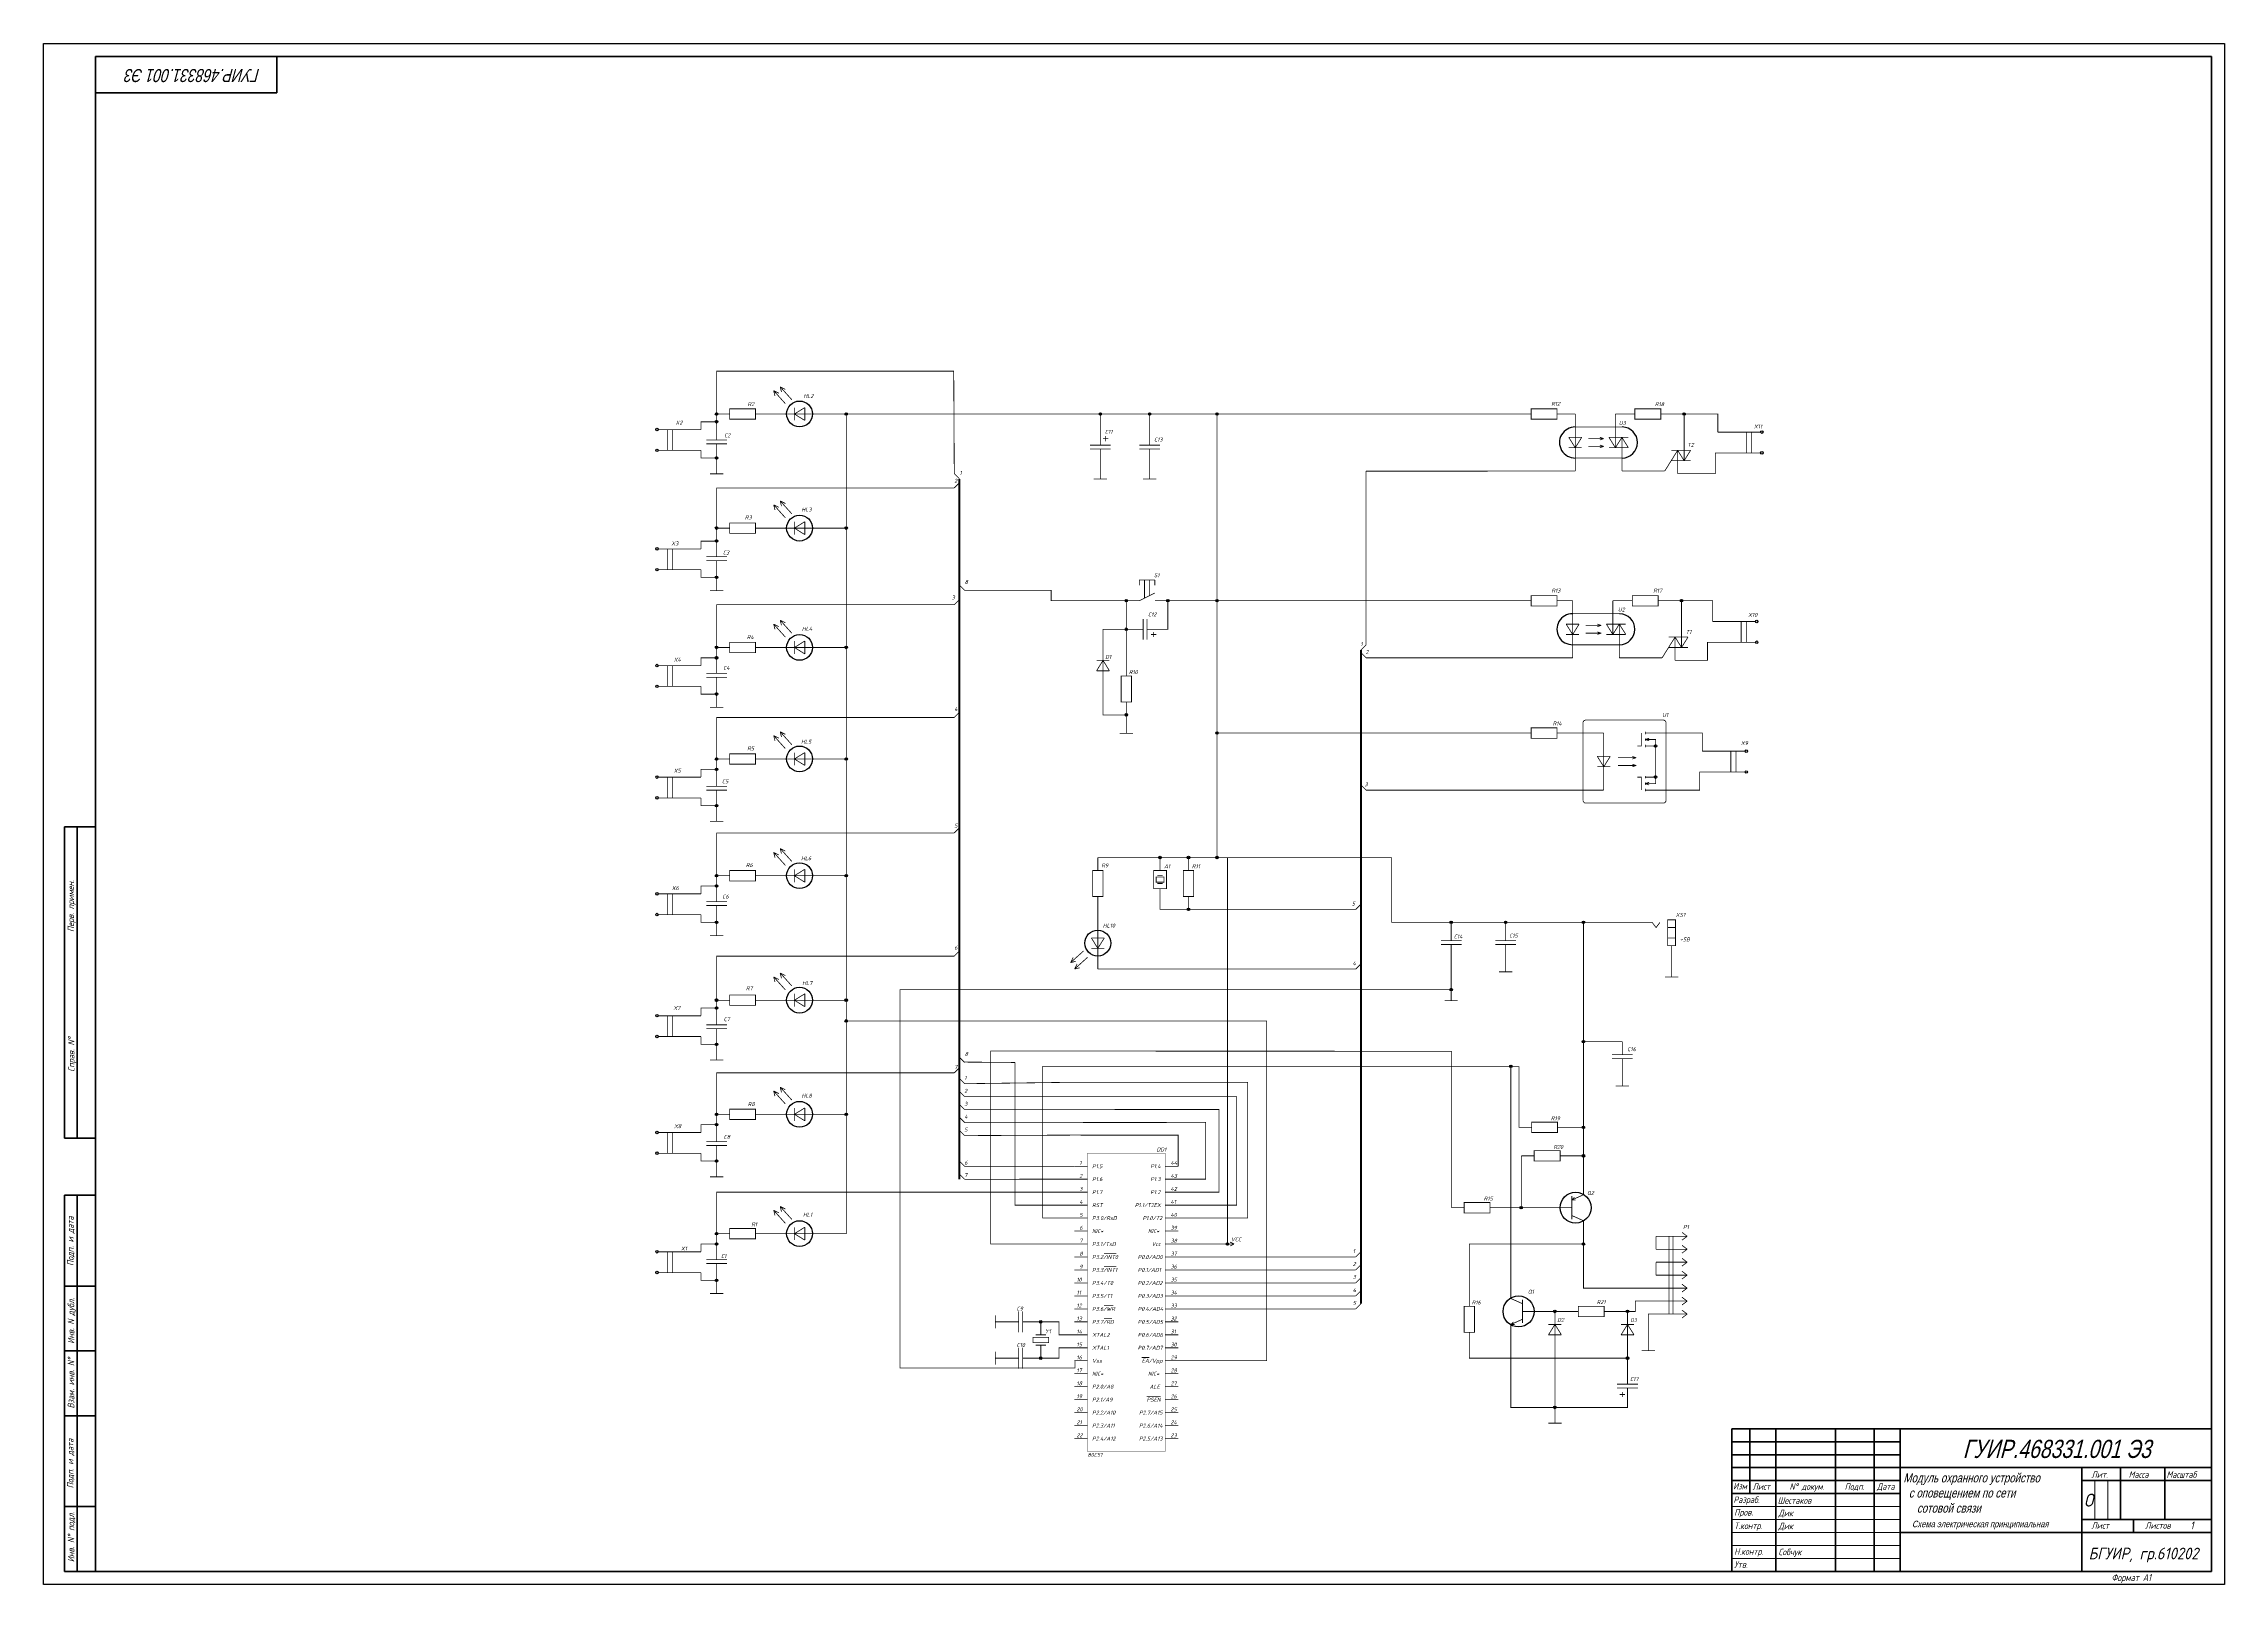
# Model space of a CAD drawing. Header units: millimetres. Extents: x 0 to 9139, y -367 to 2333.
# Drawn here: x 4707 to 5548, y 676 to 1270 of the extents above; entities that cross this region are included whole.
import ezdxf

# ---------------------------------------------------------------- set-up
doc = ezdxf.new("R2010")
doc.units = ezdxf.units.MM
doc.header["$LTSCALE"] = 0.5
doc.linetypes.add('осевая2', pattern=[28.575, 19.05, -3.175, 3.175, -3.175])
doc.layers.get('0').update_dxf_attribs({"lineweight": 60})
for name, color, linetype in [('1-оси', 1, 'осевая2'), ('KONTUR', 7, 'Continuous'), ('Sheet', 255, 'Continuous')]:
    doc.layers.add(name, color=color, linetype=linetype)
for name, color, linetype, lineweight in [('Основная', 7, 'Continuous', 40), ('текст', 7, 'Continuous', 30), ('тонкая', 7, 'Continuous', 20)]:
    doc.layers.add(name, color=color, linetype=linetype, lineweight=lineweight)
doc.styles.add('ESKD', font='standarteskd.shx', dxfattribs={"width": 0.8, "oblique": 15})
doc.styles.get("Standard").update_dxf_attribs({"font": 'isocpeui.ttf', "width": 0.9})
doc.styles.add('стиль1', font='romans.shx', dxfattribs={"width": 0.75, "oblique": 15, "height": 3.5})

msp = doc.modelspace()

# ---------------------------------------------------------------- linework, layer by layer
for p, q in [((5423.03, 730.63), (5358.03, 730.63)), ((5423.03, 725.63), (5358.03, 725.63)), ((5423.03, 715.63), (5358.03, 715.63)), ((5423.03, 710.63), (5358.03, 710.63)), ((5493.03, 680.63), (5493.03, 680.63))]:
    msp.add_line(p, q)
at = {"layer": 'KONTUR'}
for p, q in [((4707.03, 675.63), (4707.03, 1269.63)), ((4707.03, 1269.63), (5548.03, 1269.63)), ((5548.03, 1269.63), (5548.03, 675.63)), ((5548.03, 675.63), (4707.03, 675.63))]:
    msp.add_line(p, q, dxfattribs=at)
at = {"layer": 'Sheet'}
for points, const_width in [([(5058.22, 1103.84), (5058.01, 1143.34), (4966.58, 1143.34), (4966.58, 1121.84)], 0.3), ([(4993.08, 1130.84), (4988.58, 1135.84)], 0.3), ([(4988.58, 1135.84), (4989.08, 1133.84), (4989.08, 1133.84)], 0.3), ([(4988.58, 1135.84), (4990.58, 1134.84)], 0.3), ([(4995.58, 1132.34), (4991.08, 1137.34)], 0.3), ([(4991.08, 1137.34), (4991.58, 1135.34), (4991.58, 1135.34)], 0.3), ([(4991.08, 1137.34), (4993.08, 1136.34)], 0.3), ([(4971.58, 1126.84), (4966.58, 1126.84)], 0.3), ([(4981.58, 1128.84), (4971.58, 1128.84), (4971.58, 1124.84), (4981.58, 1124.84), (4981.58, 1128.84)], 0.3), ([(4981.58, 1126.84), (4986.58, 1126.84)], 0.3), ([(4986.58, 1126.84), (4988.58, 1126.84)], 0.3), ([(4993.58, 1126.84), (4988.58, 1126.84)], 0.3), ([(4996.58, 1126.84), (4993.58, 1126.84)], 0.3), ([(4996.58, 1129.34), (4996.58, 1124.34)], 0.3), ([(4996.58, 1126.84), (5000.58, 1129.34), (5000.58, 1129.34)], 0.3), ([(5000.58, 1126.84), (4996.58, 1126.84)], 0.3), ([(4996.58, 1126.84), (5000.58, 1124.34), (5000.58, 1124.34)], 0.3), ([(5000.58, 1124.34), (5000.58, 1129.34)], 0.3), ([(5000.58, 1126.84), (5003.58, 1126.84)], 0.3), ([(5003.58, 1126.84), (5008.58, 1126.84)], 0.3), ([(5008.58, 1126.84), (5016.58, 1126.84)], 0.3), ([(5016.58, 1126.84), (5016.58, 1081.84)], 0.3), ([(5016.58, 1126.84), (5159.58, 1126.84)], 0.3), ([(5114.58, 1126.84), (5114.58, 1119.84)], 0.3), ([(5133.58, 1119.84), (5133.58, 1126.84)], 0.3), ([(5280.69, 1126.84), (5159.07, 1126.86)], 0.3), ([(5159.58, 1126.84), (5159.58, 1054.84)], 0.3), ([(5290.69, 1128.84), (5280.69, 1128.84), (5280.69, 1124.84), (5290.69, 1124.84), (5290.69, 1128.84)], 0.3), ([(5290.69, 1126.84), (5295.69, 1126.84)], 0.3), ([(5295.69, 1126.84), (5297.69, 1126.84)], 0.3), ([(5297.69, 1121.84), (5297.69, 1126.84)], 0.3), ([(5313.19, 1126.84), (5315.69, 1126.84)], 0.3), ([(5313.19, 1121.84), (5313.19, 1126.84)], 0.3), ([(5320.69, 1126.84), (5315.69, 1126.84)], 0.3), ([(5330.69, 1128.84), (5320.69, 1128.84), (5320.69, 1124.84), (5330.69, 1124.84), (5330.69, 1128.84)], 0.3), ([(5330.69, 1126.84), (5335.69, 1126.84)], 0.3), ([(5339.69, 1117.84), (5339.69, 1126.84), (5335.69, 1126.84)], 0.3), ([(5352.69, 1119.84), (5352.69, 1126.84), (5339.69, 1126.84)], 0.3), ([(4944.08, 1120.84), (4955.58, 1120.84)], 0.3), ([(4947.58, 1120.84), (4947.58, 1112.84)], 0.3), ([(4949.58, 1112.84), (4949.58, 1120.84)], 0.3), ([(4955.58, 1120.84), (4960.58, 1120.84)], 0.3), ([(4960.58, 1120.84), (4960.58, 1123.84), (4966.58, 1123.84)], 0.3), ([(4966.58, 1116.84), (4966.58, 1121.84)], 0.3), ([(5114.58, 1114.84), (5114.58, 1119.84)], 0.3), ([(5133.58, 1114.84), (5133.58, 1119.84)], 0.3), ([(5297.69, 1121.84), (5297.69, 1109.84)], 0.3), ([(5297.69, 1121.84), (5315.69, 1121.84)], 0.3), ([(5313.19, 1113.84), (5313.19, 1121.84)], 0.3), ([(5357.69, 1119.84), (5352.69, 1119.84)], 0.3), ([(5369.19, 1119.84), (5357.69, 1119.84)], 0.3), ([(5363.69, 1119.84), (5363.69, 1111.84)], 0.3), ([(5365.69, 1111.84), (5365.69, 1119.84)], 0.3), ([(4944.08, 1112.84), (4955.58, 1112.84)], 0.3), ([(4955.58, 1112.84), (4960.58, 1112.84)], 0.3), ([(4960.58, 1112.84), (4960.58, 1109.84), (4966.58, 1109.84)], 0.3), ([(4970.58, 1116.84), (4962.58, 1116.84)], 0.3), ([(4970.58, 1115.34), (4962.58, 1115.34)], 0.3), ([(4966.58, 1115.34), (4966.58, 1110.34)], 0.3), ([(4966.58, 1110.34), (4966.58, 1107.84)], 0.3), ([(5118.58, 1114.84), (5110.58, 1114.84)], 0.3), ([(5118.58, 1113.34), (5110.58, 1113.34)], 0.3), ([(5114.58, 1113.34), (5114.58, 1108.34)], 0.3), ([(5115.58, 1117.34), (5117.58, 1117.34)], 0.3), ([(5116.58, 1116.34), (5116.58, 1118.34)], 0.3), ([(5137.58, 1114.84), (5129.58, 1114.84)], 0.3), ([(5137.58, 1113.34), (5129.58, 1113.34)], 0.3), ([(5133.58, 1113.34), (5133.58, 1108.34)], 0.3), ([(5295.19, 1117.84), (5300.19, 1117.84)], 0.3), ([(5297.69, 1113.84), (5295.19, 1117.84)], 0.3), ([(5295.19, 1113.84), (5300.19, 1113.84)], 0.3), ([(5297.69, 1113.84), (5300.19, 1117.84)], 0.3), ([(5302.69, 1117.34), (5308.69, 1117.34)], 0.3), ([(5308.69, 1114.34), (5302.69, 1114.34)], 0.3), ([(5308.69, 1117.34), (5307.19, 1117.84), (5307.19, 1117.84)], 0.3), ([(5308.69, 1117.34), (5307.19, 1116.84)], 0.3), ([(5308.69, 1114.34), (5307.19, 1114.84), (5307.19, 1114.84)], 0.3), ([(5308.69, 1114.34), (5307.19, 1113.84)], 0.3), ([(5313.19, 1113.84), (5310.69, 1117.84)], 0.3), ([(5313.19, 1117.84), (5310.69, 1117.84)], 0.3), ([(5313.19, 1113.84), (5310.69, 1113.84)], 0.3), ([(5313.19, 1117.84), (5318.19, 1117.84)], 0.3), ([(5315.69, 1117.84), (5313.19, 1113.84)], 0.3), ([(5313.19, 1113.84), (5318.19, 1113.84)], 0.3), ([(5315.69, 1117.84), (5318.19, 1113.84)], 0.3), ([(5315.69, 1109.84), (5315.69, 1117.84)], 0.3), ([(5334.69, 1112.84), (5339.69, 1112.84)], 0.3), ([(5337.19, 1112.84), (5334.69, 1108.84)], 0.3), ([(5337.19, 1112.84), (5337.19, 1108.84)], 0.3), ([(5337.19, 1112.84), (5339.69, 1108.84)], 0.3), ([(5352.69, 1111.84), (5351.69, 1111.84), (5351.69, 1103.84), (5337.19, 1103.84)], 0.3), ([(5339.69, 1112.84), (5339.69, 1117.84)], 0.3), ([(5339.69, 1108.84), (5342.19, 1112.84)], 0.3), ([(5339.69, 1108.84), (5339.69, 1112.84)], 0.3), ([(5339.69, 1112.84), (5342.19, 1112.84)], 0.3), ([(5357.69, 1111.84), (5352.69, 1111.84)], 0.3), ([(5369.19, 1111.84), (5357.69, 1111.84)], 0.3), ([(4964.04, 1103.77), (4969.12, 1103.77)], 0.3), ([(4966.58, 1107.84), (4966.58, 1103.77)], 0.3), ([(5060.22, 1101.84), (5058.22, 1103.84)], 0.3), ([(5060.22, 831.84), (5060.22, 1101.84), (5060.22, 1101.84)], 0.749), ([(5112.04, 1101.77), (5117.12, 1101.77)], 0.3), ([(5114.58, 1108.34), (5114.58, 1105.84)], 0.3), ([(5114.58, 1105.84), (5114.58, 1101.77)], 0.3), ([(5131.04, 1101.77), (5136.12, 1101.77)], 0.3), ([(5133.58, 1105.84), (5133.58, 1108.34)], 0.3), ([(5133.58, 1105.84), (5133.58, 1101.77)], 0.3), ([(5272.8, 1104.84), (5217.01, 1104.81), (5297.69, 1104.84), (5297.69, 1104.84)], 0.3), ([(5217.01, 1104.84), (5217.01, 1104.84), (5217.03, 1037.84)], 0.3), ([(5297.69, 1109.84), (5315.69, 1109.84)], 0.3), ([(5297.69, 1109.84), (5297.69, 1104.84)], 0.3), ([(5315.69, 1109.84), (5315.69, 1104.84)], 0.3), ([(5327.19, 1104.84), (5315.69, 1104.84), (5315.69, 1104.84)], 0.3), ([(5332.19, 1104.84), (5327.19, 1104.84)], 0.3), ([(5334.69, 1108.84), (5332.19, 1104.84)], 0.3), ([(5334.69, 1108.84), (5339.69, 1108.84)], 0.3), ([(5337.19, 1108.84), (5337.19, 1103.84)], 0.3), ([(5339.69, 1108.84), (5342.19, 1108.84)], 0.3), ([(4966.58, 1076.84), (4966.58, 1098.34), (5058.22, 1098.34)], 0.3), ([(4995.58, 1088.34), (4991.08, 1093.34)], 0.3), ([(4991.08, 1093.34), (4991.58, 1091.34), (4991.58, 1091.34)], 0.3), ([(4991.08, 1093.34), (4993.08, 1092.34)], 0.3), ([(5058.22, 1098.34), (5060.22, 1100.34)], 0.3), ([(4981.58, 1084.84), (4971.58, 1084.84), (4971.58, 1080.84), (4981.58, 1080.84), (4981.58, 1084.84)], 0.3), ([(4993.08, 1086.84), (4988.58, 1091.84)], 0.3), ([(4988.58, 1091.84), (4989.08, 1089.84), (4989.08, 1089.84)], 0.3), ([(4988.58, 1091.84), (4990.58, 1090.84)], 0.3), ([(4996.58, 1085.34), (4996.58, 1080.34)], 0.3), ([(4996.58, 1082.84), (5000.58, 1085.34), (5000.58, 1085.34)], 0.3), ([(5000.58, 1080.34), (5000.58, 1085.34)], 0.3), ([(4960.58, 1074.84), (4960.58, 1077.84), (4966.58, 1077.84)], 0.3), ([(4971.58, 1082.84), (4966.58, 1082.84)], 0.3), ([(4966.58, 1071.84), (4966.58, 1076.84)], 0.3), ([(4981.58, 1082.84), (4986.58, 1082.84)], 0.3), ([(4986.58, 1082.84), (4988.58, 1082.84)], 0.3), ([(4993.58, 1082.84), (4988.58, 1082.84)], 0.3), ([(4996.58, 1082.84), (4993.58, 1082.84)], 0.3), ([(5000.58, 1082.84), (4996.58, 1082.84)], 0.3), ([(4996.58, 1082.84), (5000.58, 1080.34), (5000.58, 1080.34)], 0.3), ([(5000.58, 1082.84), (5003.58, 1082.84)], 0.3), ([(5003.58, 1082.84), (5008.58, 1082.84)], 0.3), ([(5008.58, 1082.84), (5016.58, 1082.84)], 0.3), ([(5016.58, 1081.84), (5016.58, 1036.84)], 0.3), ([(4944.08, 1074.84), (4955.58, 1074.84)], 0.3), ([(4947.58, 1074.84), (4947.58, 1066.84)], 0.3), ([(4949.58, 1066.84), (4949.58, 1074.84)], 0.3), ([(4955.58, 1074.84), (4960.58, 1074.84)], 0.3), ([(4970.58, 1071.84), (4962.58, 1071.84)], 0.3), ([(4970.58, 1070.34), (4962.58, 1070.34)], 0.3), ([(4966.58, 1070.34), (4966.58, 1065.34)], 0.3), ([(4944.08, 1066.84), (4955.58, 1066.84)], 0.3), ([(4955.58, 1066.84), (4960.58, 1066.84)], 0.3), ([(4960.58, 1066.84), (4960.58, 1063.84), (4966.58, 1063.84)], 0.3), ([(4966.58, 1065.34), (4966.58, 1062.84)], 0.3), ([(4966.58, 1062.84), (4966.58, 1058.77)], 0.3), ([(5060.22, 1060.84), (5062.22, 1058.84)], 0.3), ([(5135.58, 1062.84), (5129.58, 1062.84), (5129.58, 1060.84)], 0.3), ([(5131.58, 1062.84), (5131.58, 1055.84)], 0.3), ([(5133.58, 1062.84), (5133.58, 1056.84)], 0.3), ([(5135.58, 1062.84), (5135.58, 1060.84)], 0.3), ([(4964.04, 1058.77), (4969.12, 1058.77)], 0.3), ([(4966.58, 1031.84), (4966.58, 1053.34), (5058.22, 1053.34)], 0.3), ([(5058.22, 1053.34), (5060.22, 1055.34)], 0.3), ([(5062.22, 1058.84), (5095.58, 1058.84), (5095.58, 1054.84), (5124.58, 1054.84), (5124.58, 1043.84)], 0.3), ([(5129.58, 1054.84), (5124.58, 1054.84)], 0.3), ([(5135.58, 1057.84), (5129.58, 1054.84), (5129.58, 1054.84)], 0.3), ([(5135.58, 1054.84), (5140.58, 1054.84)], 0.3), ([(5159.58, 1054.84), (5140.58, 1054.84), (5140.58, 1043.84), (5137.58, 1043.84)], 0.3), ([(5280.69, 1054.84), (5159.07, 1054.84)], 0.3), ([(5159.58, 1054.84), (5159.58, 1003.84)], 0.3), ([(5290.69, 1056.84), (5280.69, 1056.84), (5280.69, 1052.84), (5290.69, 1052.84), (5290.69, 1056.84)], 0.3), ([(5290.69, 1054.84), (5295.69, 1054.84)], 0.3), ([(5295.69, 1054.84), (5296.69, 1054.84)], 0.3), ([(5296.69, 1049.84), (5296.69, 1054.84)], 0.3), ([(5312.19, 1054.84), (5314.69, 1054.84)], 0.3), ([(5312.19, 1049.84), (5312.19, 1054.84)], 0.3), ([(5319.69, 1054.84), (5314.69, 1054.84)], 0.3), ([(5329.69, 1056.84), (5319.69, 1056.84), (5319.69, 1052.84), (5329.69, 1052.84), (5329.69, 1056.84)], 0.3), ([(5329.69, 1054.84), (5334.69, 1054.84)], 0.3), ([(5338.69, 1045.84), (5338.69, 1054.84), (5334.69, 1054.84)], 0.3), ([(5350.69, 1046.84), (5350.69, 1054.84), (5338.69, 1054.84)], 0.3), ([(4993.08, 1040.84), (4988.58, 1045.84)], 0.3), ([(4988.58, 1045.84), (4989.08, 1043.84), (4989.08, 1043.84)], 0.3), ([(4988.58, 1045.84), (4990.58, 1044.84)], 0.3), ([(4995.58, 1042.34), (4991.08, 1047.34)], 0.3), ([(4991.08, 1047.34), (4991.58, 1045.34), (4991.58, 1045.34)], 0.3), ([(4991.08, 1047.34), (4993.08, 1046.34)], 0.3), ([(5115.58, 1036.84), (5115.58, 1043.84), (5115.58, 1043.84), (5124.58, 1043.84)], 0.3), ([(5124.58, 1043.84), (5126.08, 1043.84)], 0.3), ([(5124.58, 1043.84), (5124.58, 1043.84)], 0.3), ([(5124.58, 1030.84), (5124.58, 1043.84)], 0.3), ([(5124.58, 1043.84), (5124.58, 1043.84)], 0.3), ([(5131.08, 1043.84), (5126.08, 1043.84)], 0.3), ([(5131.08, 1039.84), (5131.08, 1047.84)], 0.3), ([(5132.58, 1039.84), (5132.58, 1047.84)], 0.3), ([(5132.58, 1043.84), (5137.58, 1043.84)], 0.3), ([(5135.08, 1042.84), (5135.08, 1040.84)], 0.3), ([(5294.19, 1045.84), (5299.19, 1045.84)], 0.3), ([(5296.69, 1041.84), (5294.19, 1045.84)], 0.3), ([(5296.69, 1049.84), (5296.69, 1037.84)], 0.3), ([(5296.69, 1049.84), (5314.69, 1049.84)], 0.3), ([(5296.69, 1041.84), (5299.19, 1045.84)], 0.3), ([(5301.69, 1045.34), (5307.69, 1045.34)], 0.3), ([(5307.69, 1045.34), (5306.19, 1045.84), (5306.19, 1045.84)], 0.3), ([(5307.69, 1045.34), (5306.19, 1044.84)], 0.3), ([(5307.69, 1042.34), (5306.19, 1042.84), (5306.19, 1042.84)], 0.3), ([(5312.19, 1041.84), (5309.69, 1045.84)], 0.3), ([(5312.19, 1045.84), (5309.69, 1045.84)], 0.3), ([(5312.19, 1041.84), (5312.19, 1049.84)], 0.3), ([(5312.19, 1045.84), (5317.19, 1045.84)], 0.3), ([(5314.69, 1045.84), (5312.19, 1041.84)], 0.3), ([(5314.69, 1045.84), (5317.19, 1041.84)], 0.3), ([(5314.69, 1037.84), (5314.69, 1045.84)], 0.3), ([(5338.69, 1040.84), (5338.69, 1045.84)], 0.3), ([(5355.69, 1046.84), (5350.69, 1046.84)], 0.3), ([(5367.19, 1046.84), (5355.69, 1046.84)], 0.3), ([(5361.69, 1046.84), (5361.69, 1038.84)], 0.3), ([(5363.69, 1038.84), (5363.69, 1046.84)], 0.3), ([(4971.58, 1036.84), (4966.58, 1036.84)], 0.3), ([(4981.58, 1038.84), (4971.58, 1038.84), (4971.58, 1034.84), (4981.58, 1034.84), (4981.58, 1038.84)], 0.3), ([(4981.58, 1036.84), (4986.58, 1036.84)], 0.3), ([(4986.58, 1036.84), (4988.58, 1036.84)], 0.3), ([(4993.58, 1036.84), (4988.58, 1036.84)], 0.3), ([(4996.58, 1036.84), (4993.58, 1036.84)], 0.3), ([(4996.58, 1039.34), (4996.58, 1034.34)], 0.3), ([(4996.58, 1036.84), (5000.58, 1039.34), (5000.58, 1039.34)], 0.3), ([(5000.58, 1036.84), (4996.58, 1036.84)], 0.3), ([(4996.58, 1036.84), (5000.58, 1034.34), (5000.58, 1034.34)], 0.3), ([(5000.58, 1034.34), (5000.58, 1039.34)], 0.3), ([(5000.58, 1036.84), (5003.58, 1036.84)], 0.3), ([(5003.58, 1036.84), (5008.58, 1036.84)], 0.3), ([(5016.58, 1036.84), (5008.58, 1036.84)], 0.3), ([(5016.58, 993.34), (5016.58, 1036.84)], 0.3), ([(5115.58, 1031.84), (5115.58, 1036.84)], 0.3), ([(5134.08, 1041.84), (5136.08, 1041.84)], 0.3), ([(5215.03, 783.84), (5215.03, 1035.84)], 0.749), ([(5217.03, 1037.84), (5215.03, 1035.84)], 0.3), ([(5215.03, 1034.84), (5217.03, 1032.84)], 0.3), ([(5294.19, 1041.84), (5299.19, 1041.84)], 0.3), ([(5296.69, 1037.84), (5314.69, 1037.84)], 0.3), ([(5296.69, 1037.84), (5296.69, 1032.84)], 0.3), ([(5307.69, 1042.34), (5301.69, 1042.34)], 0.3), ([(5307.69, 1042.34), (5306.19, 1041.84)], 0.3), ([(5312.19, 1041.84), (5309.69, 1041.84)], 0.3), ([(5312.19, 1041.84), (5317.19, 1041.84)], 0.3), ([(5314.69, 1037.84), (5314.69, 1032.84)], 0.3), ([(5333.69, 1036.84), (5331.19, 1032.84)], 0.3), ([(5333.69, 1040.84), (5338.69, 1040.84)], 0.3), ([(5336.19, 1040.84), (5333.69, 1036.84)], 0.3), ([(5333.69, 1036.84), (5338.69, 1036.84)], 0.3), ([(5336.19, 1040.84), (5336.19, 1036.84)], 0.3), ([(5336.19, 1040.84), (5338.69, 1036.84)], 0.3), ([(5350.69, 1038.84), (5348.69, 1038.84), (5348.69, 1031.84), (5336.19, 1031.84)], 0.3), ([(5336.19, 1036.84), (5336.19, 1031.84)], 0.3), ([(5338.69, 1036.84), (5341.19, 1040.84)], 0.3), ([(5338.69, 1036.84), (5338.69, 1040.84)], 0.3), ([(5338.69, 1040.84), (5341.19, 1040.84)], 0.3), ([(5338.69, 1036.84), (5341.19, 1036.84)], 0.3), ([(5355.69, 1038.84), (5350.69, 1038.84)], 0.3), ([(5367.19, 1038.84), (5355.69, 1038.84)], 0.3), ([(4944.08, 1029.84), (4955.58, 1029.84)], 0.3), ([(4947.58, 1029.84), (4947.58, 1021.84)], 0.3), ([(4949.58, 1021.84), (4949.58, 1029.84)], 0.3), ([(4955.58, 1029.84), (4960.58, 1029.84)], 0.3), ([(4960.58, 1029.84), (4960.58, 1032.84), (4966.58, 1032.84)], 0.3), ([(4970.58, 1026.84), (4962.58, 1026.84)], 0.3), ([(4966.58, 1026.84), (4966.58, 1031.84)], 0.3), ([(5113.08, 1031.84), (5118.08, 1031.84)], 0.3), ([(5115.58, 1031.84), (5113.08, 1027.84), (5113.08, 1027.84)], 0.3), ([(5113.08, 1027.84), (5118.08, 1027.84)], 0.3), ([(5115.58, 1027.84), (5115.58, 1031.84)], 0.3), ([(5118.08, 1027.84), (5115.58, 1031.84)], 0.3), ([(5115.58, 1027.84), (5115.58, 1022.84)], 0.3), ([(5124.58, 1025.84), (5124.58, 1030.84)], 0.3), ([(5272.69, 1032.84), (5217.03, 1032.84), (5296.69, 1032.84)], 0.3), ([(5326.19, 1032.84), (5314.69, 1032.84), (5314.69, 1032.84)], 0.3), ([(5331.19, 1032.84), (5326.19, 1032.84)], 0.3), ([(4944.08, 1021.84), (4955.58, 1021.84)], 0.3), ([(4955.58, 1021.84), (4960.58, 1021.84)], 0.3), ([(4960.58, 1021.84), (4960.58, 1018.84), (4966.58, 1018.84)], 0.3), ([(4970.58, 1025.34), (4962.58, 1025.34)], 0.3), ([(4966.58, 1025.34), (4966.58, 1020.34)], 0.3), ([(4966.58, 1020.34), (4966.58, 1017.84)], 0.3), ([(4966.58, 1017.84), (4966.58, 1013.77)], 0.3), ([(5124.58, 1010.84), (5115.58, 1010.84), (5115.58, 1022.84)], 0.3), ([(5122.58, 1025.84), (5122.58, 1015.84), (5126.58, 1015.84), (5126.58, 1025.84), (5122.58, 1025.84)], 0.3), ([(4964.04, 1013.77), (4969.12, 1013.77)], 0.3), ([(4966.58, 988.34), (4966.58, 1009.84), (5058.22, 1009.84)], 0.3), ([(5058.22, 1009.84), (5060.22, 1011.84)], 0.3), ([(5124.58, 1015.84), (5124.58, 1010.84)], 0.3), ([(5124.58, 1010.84), (5124.58, 1007.84)], 0.3), ([(4993.08, 997.84), (4988.58, 1002.84)], 0.3), ([(4988.58, 1002.84), (4989.08, 1000.84), (4989.08, 1000.84)], 0.3), ([(4988.58, 1002.84), (4990.58, 1001.84)], 0.3), ([(4995.58, 999.34), (4991.08, 1004.34)], 0.3), ([(4991.08, 1004.34), (4991.58, 1002.34), (4991.58, 1002.34)], 0.3), ([(4991.08, 1004.34), (4993.08, 1003.34)], 0.3), ([(5122.04, 1003.77), (5127.12, 1003.77)], 0.3), ([(5124.58, 1007.84), (5124.58, 1003.77)], 0.3), ([(5280.69, 1003.84), (5159.56, 1003.86)], 0.3), ([(5159.58, 1003.84), (5159.58, 955.84)], 0.3), ([(5290.69, 1005.84), (5280.69, 1005.84), (5280.69, 1001.84), (5290.69, 1001.84), (5290.69, 1005.84)], 0.3), ([(5290.69, 1003.84), (5295.69, 1003.84)], 0.3), ([(5300.69, 1003.84), (5295.69, 1003.84)], 0.3), ([(5300.69, 1007.84), (5300.7, 1007.89), (5300.7, 1007.93), (5300.71, 1007.98), (5300.72, 1008.03), (5300.73, 1008.07), (5300.74, 1008.12), (5300.76, 1008.16), (5300.78, 1008.21), (5300.8, 1008.25), (5300.83, 1008.29), (5300.85, 1008.33), (5300.88, 1008.37), (5300.91, 1008.41), (5300.94, 1008.45), (5300.97, 1008.49), (5301.01, 1008.53), (5301.04, 1008.56), (5301.08, 1008.59), (5301.12, 1008.62), (5301.16, 1008.65), (5301.2, 1008.68), (5301.24, 1008.71), (5301.28, 1008.73), (5301.33, 1008.75), (5301.37, 1008.77), (5301.42, 1008.79), (5301.46, 1008.8), (5301.51, 1008.82), (5301.55, 1008.83), (5301.6, 1008.83), (5301.65, 1008.84), (5301.69, 1008.84)], 0.3), ([(5300.69, 977.84), (5300.69, 1007.84)], 0.3), ([(5300.69, 1003.84), (5308.69, 1003.84)], 0.3), ([(5301.69, 1008.84), (5331.69, 1008.84)], 0.3), ([(5308.69, 1003.84), (5308.69, 981.84)], 0.3), ([(5323.19, 1003.84), (5323.19, 998.84), (5321.69, 998.84)], 0.3), ([(5324.69, 1004.34), (5324.69, 1003.34)], 0.3), ([(5324.69, 1003.84), (5332.69, 1003.84)], 0.3), ([(5324.69, 1001.84), (5324.69, 1000.84)], 0.3), ([(5324.69, 1001.34), (5326.19, 1001.84)], 0.3), ([(5328.69, 998.84), (5328.69, 1001.34), (5324.69, 1001.34)], 0.3), ([(5324.69, 1001.34), (5326.19, 1000.84)], 0.3), ([(5331.69, 1008.84), (5331.74, 1008.84), (5331.79, 1008.83), (5331.83, 1008.83), (5331.88, 1008.82), (5331.93, 1008.8), (5331.97, 1008.79), (5332.02, 1008.77), (5332.06, 1008.75), (5332.11, 1008.73), (5332.15, 1008.71), (5332.19, 1008.68), (5332.23, 1008.65), (5332.27, 1008.62), (5332.31, 1008.59), (5332.35, 1008.56), (5332.38, 1008.53), (5332.42, 1008.49), (5332.45, 1008.45), (5332.48, 1008.41), (5332.51, 1008.37), (5332.54, 1008.33), (5332.56, 1008.29), (5332.59, 1008.25), (5332.61, 1008.21), (5332.63, 1008.16), (5332.65, 1008.12), (5332.66, 1008.07), (5332.67, 1008.03), (5332.68, 1007.98), (5332.69, 1007.93), (5332.69, 1007.89), (5332.69, 1007.84)], 0.3), ([(5332.69, 977.84), (5332.69, 1007.84)], 0.3), ([(5332.69, 1003.84), (5337.69, 1003.84)], 0.3), ([(5346.69, 996.84), (5346.69, 1003.84), (5337.69, 1003.84)], 0.3), ([(4971.58, 993.84), (4966.58, 993.84)], 0.3), ([(4981.58, 995.84), (4971.58, 995.84), (4971.58, 991.84), (4981.58, 991.84), (4981.58, 995.84)], 0.3), ([(4981.58, 993.84), (4986.58, 993.84)], 0.3), ([(4986.58, 993.84), (4988.58, 993.84)], 0.3), ([(4993.58, 993.84), (4988.58, 993.84)], 0.3), ([(4996.58, 993.84), (4993.58, 993.84)], 0.3), ([(4996.58, 996.34), (4996.58, 991.34)], 0.3), ([(4996.58, 993.84), (5000.58, 996.34), (5000.58, 996.34)], 0.3), ([(5000.58, 993.84), (4996.58, 993.84)], 0.3), ([(4996.58, 993.84), (5000.58, 991.34), (5000.58, 991.34)], 0.3), ([(5000.58, 991.34), (5000.58, 996.34)], 0.3), ([(5000.58, 993.84), (5003.58, 993.84)], 0.3), ([(5003.58, 993.84), (5008.58, 993.84)], 0.3), ([(5008.58, 993.84), (5016.58, 993.84)], 0.3), ([(5016.58, 948.84), (5016.58, 993.34)], 0.3), ([(5306.19, 994.84), (5311.19, 994.84)], 0.3), ([(5308.69, 990.84), (5306.19, 994.84), (5306.19, 994.84)], 0.3), ([(5308.69, 990.84), (5311.19, 994.84), (5311.19, 994.84)], 0.3), ([(5314.19, 994.34), (5321.19, 994.34)], 0.3), ([(5321.19, 994.34), (5319.69, 994.84), (5319.69, 994.84)], 0.3), ([(5321.19, 994.34), (5319.69, 993.84)], 0.3), ([(5324.69, 999.34), (5324.69, 998.34)], 0.3), ([(5324.69, 998.84), (5328.69, 998.84), (5328.69, 986.84), (5324.69, 986.84)], 0.3), ([(5351.69, 996.84), (5346.69, 996.84)], 0.3), ([(5363.19, 996.84), (5351.69, 996.84)], 0.3), ([(5357.69, 996.84), (5357.69, 988.84)], 0.3), ([(5359.69, 988.84), (5359.69, 996.84)], 0.3), ([(4944.08, 986.84), (4955.58, 986.84)], 0.3), ([(4947.58, 986.84), (4947.58, 978.84)], 0.3), ([(4949.58, 978.84), (4949.58, 986.84)], 0.3), ([(4955.58, 986.84), (4960.58, 986.84)], 0.3), ([(4960.58, 986.84), (4960.58, 989.84), (4966.58, 989.84)], 0.3), ([(4966.58, 983.34), (4966.58, 988.34)], 0.3), ([(5215.03, 983.84), (5217.03, 981.84)], 0.3), ([(5306.19, 990.84), (5311.19, 990.84)], 0.3), ([(5321.19, 991.34), (5314.19, 991.34)], 0.3), ([(5321.19, 991.34), (5319.69, 991.84), (5319.69, 991.84)], 0.3), ([(5321.19, 991.34), (5319.69, 990.84)], 0.3), ([(5323.19, 981.84), (5323.19, 986.84), (5321.69, 986.84)], 0.3), ([(5324.69, 986.34), (5324.69, 987.34)], 0.3), ([(5328.69, 986.84), (5328.69, 984.34), (5324.69, 984.34)], 0.3), ([(5324.69, 983.84), (5324.69, 984.84)], 0.3), ([(5324.69, 984.34), (5326.19, 984.84)], 0.3), ([(5324.69, 984.34), (5326.19, 983.84)], 0.3), ([(5346.69, 988.84), (5345.69, 988.84), (5345.69, 981.84), (5337.69, 981.84)], 0.3), ([(5351.69, 988.84), (5346.69, 988.84)], 0.3), ([(5363.19, 988.84), (5351.69, 988.84)], 0.3), ([(4944.08, 978.84), (4955.58, 978.84)], 0.3), ([(4955.58, 978.84), (4960.58, 978.84)], 0.3), ([(4960.58, 978.84), (4960.58, 975.84), (4966.58, 975.84)], 0.3), ([(4970.58, 983.34), (4962.58, 983.34)], 0.3), ([(4970.58, 981.84), (4962.58, 981.84)], 0.3), ([(4966.58, 981.84), (4966.58, 976.84)], 0.3), ([(4966.58, 976.84), (4966.58, 973.84)], 0.3), ([(5295.69, 981.84), (5217.03, 981.84), (5272.69, 981.84)], 0.3), ([(5300.69, 981.84), (5295.69, 981.84)], 0.3), ([(5300.69, 981.84), (5308.69, 981.84)], 0.3), ([(5301.69, 976.84), (5301.65, 976.84), (5301.6, 976.84), (5301.55, 976.85), (5301.51, 976.86), (5301.46, 976.87), (5301.42, 976.89), (5301.37, 976.91), (5301.33, 976.92), (5301.28, 976.95), (5301.24, 976.97), (5301.2, 977), (5301.16, 977.02), (5301.12, 977.05), (5301.08, 977.08), (5301.04, 977.12), (5301.01, 977.15), (5300.97, 977.19), (5300.94, 977.22), (5300.91, 977.26), (5300.88, 977.3), (5300.85, 977.34), (5300.83, 977.39), (5300.8, 977.43), (5300.78, 977.47), (5300.76, 977.52), (5300.74, 977.56), (5300.73, 977.61), (5300.72, 977.65), (5300.71, 977.7), (5300.7, 977.75), (5300.7, 977.79), (5300.69, 977.84)], 0.3), ([(5301.69, 976.84), (5331.69, 976.84)], 0.3), ([(5324.69, 981.34), (5324.69, 982.34)], 0.3), ([(5324.69, 981.84), (5332.69, 981.84)], 0.3), ([(5332.69, 977.84), (5332.69, 977.79), (5332.69, 977.75), (5332.68, 977.7), (5332.67, 977.65), (5332.66, 977.61), (5332.65, 977.56), (5332.63, 977.52), (5332.61, 977.47), (5332.59, 977.43), (5332.56, 977.39), (5332.54, 977.34), (5332.51, 977.3), (5332.48, 977.26), (5332.45, 977.22), (5332.42, 977.19), (5332.38, 977.15), (5332.35, 977.12), (5332.31, 977.08), (5332.27, 977.05), (5332.23, 977.02), (5332.19, 977), (5332.15, 976.97), (5332.11, 976.95), (5332.06, 976.92), (5332.02, 976.91), (5331.97, 976.89), (5331.93, 976.87), (5331.88, 976.86), (5331.83, 976.85), (5331.79, 976.84), (5331.74, 976.84), (5331.69, 976.84)], 0.3), ([(5332.69, 981.84), (5337.69, 981.84)], 0.3), ([(4964.04, 969.77), (4969.12, 969.77)], 0.3), ([(4966.58, 973.84), (4966.58, 969.77)], 0.3), ([(5058.22, 965.34), (5060.22, 967.34)], 0.3), ([(4966.58, 943.84), (4966.58, 965.34), (5058.22, 965.34)], 0.3), ([(4995.58, 954.34), (4991.08, 959.34)], 0.3), ([(4991.08, 959.34), (4991.58, 957.34), (4991.58, 957.34)], 0.3), ([(4991.08, 959.34), (4993.08, 958.34)], 0.3), ([(4981.58, 950.84), (4971.58, 950.84), (4971.58, 946.84), (4981.58, 946.84), (4981.58, 950.84)], 0.3), ([(4993.08, 952.84), (4988.58, 957.84)], 0.3), ([(4988.58, 957.84), (4989.08, 955.84), (4989.08, 955.84)], 0.3), ([(4988.58, 957.84), (4990.58, 956.84)], 0.3), ([(4996.58, 951.34), (4996.58, 946.34)], 0.3), ([(4996.58, 948.84), (5000.58, 951.34), (5000.58, 951.34)], 0.3), ([(5000.58, 946.34), (5000.58, 951.34)], 0.3), ([(5111.58, 950.84), (5111.58, 940.84), (5115.58, 940.84), (5115.58, 950.84), (5111.58, 950.84)], 0.3), ([(5113.58, 950.84), (5113.58, 955.84)], 0.3), ([(5159.58, 955.84), (5113.58, 955.84)], 0.3), ([(5140.08, 943.84), (5135.08, 943.84), (5135.08, 950.84), (5140.08, 950.84), (5140.08, 943.84)], 0.3), ([(5137.58, 950.84), (5137.58, 955.84)], 0.3), ([(5159.58, 955.84), (5163.58, 955.84), (5163.58, 806.84), (5144.58, 806.84)], 0.3), ([(5146.58, 950.84), (5146.58, 940.84), (5150.58, 940.84), (5150.58, 950.84), (5146.58, 950.84)], 0.3), ([(5148.58, 950.84), (5148.58, 955.84)], 0.3), ([(5226.86, 955.84), (5226.86, 955.84), (5163.58, 955.84)], 0.3), ([(5226.86, 955.84), (5226.86, 930.84), (5316.36, 930.84)], 0.3), ([(4944.08, 941.84), (4955.58, 941.84)], 0.3), ([(4947.58, 941.84), (4947.58, 933.84)], 0.3), ([(4949.58, 933.84), (4949.58, 941.84)], 0.3), ([(4955.58, 941.84), (4960.58, 941.84)], 0.3), ([(4960.58, 941.84), (4960.58, 944.84), (4966.58, 944.84)], 0.3), ([(4971.58, 948.84), (4966.58, 948.84)], 0.3), ([(4966.58, 938.84), (4966.58, 943.84)], 0.3), ([(4981.58, 948.84), (4986.58, 948.84)], 0.3), ([(4986.58, 948.84), (4988.58, 948.84)], 0.3), ([(4993.58, 948.84), (4988.58, 948.84)], 0.3), ([(4996.58, 948.84), (4993.58, 948.84)], 0.3), ([(5000.58, 948.84), (4996.58, 948.84)], 0.3), ([(4996.58, 948.84), (5000.58, 946.34), (5000.58, 946.34)], 0.3), ([(5000.58, 948.84), (5003.58, 948.84)], 0.3), ([(5003.58, 948.84), (5008.58, 948.84)], 0.3), ([(5008.58, 948.84), (5016.58, 948.84)], 0.3), ([(5016.58, 948.84), (5016.58, 901.34)], 0.3), ([(5139.08, 948.34), (5136.08, 948.34), (5136.08, 946.34), (5139.08, 946.34), (5139.08, 948.34)], 0.3), ([(5136.58, 948.84), (5138.58, 948.84)], 0.3), ([(5136.58, 945.84), (5138.58, 945.84)], 0.3), ([(5137.58, 943.84), (5137.58, 938.84)], 0.3), ([(4944.08, 933.84), (4955.58, 933.84)], 0.3), ([(4955.58, 933.84), (4960.58, 933.84)], 0.3), ([(4960.58, 933.84), (4960.58, 930.84), (4966.58, 930.84)], 0.3), ([(4970.58, 938.84), (4962.58, 938.84)], 0.3), ([(4970.58, 937.34), (4962.58, 937.34)], 0.3), ([(4966.58, 937.34), (4966.58, 932.34)], 0.3), ([(5113.58, 940.84), (5113.58, 935.84)], 0.3), ([(5113.58, 935.84), (5113.58, 932.84)], 0.3), ([(5137.58, 938.84), (5137.58, 935.84), (5213.03, 935.84)], 0.3), ([(5148.58, 940.84), (5148.58, 935.84)], 0.3), ([(5213.03, 935.84), (5215.03, 937.84)], 0.3), ([(4964.04, 925.77), (4969.12, 925.77)], 0.3), ([(4966.58, 932.34), (4966.58, 929.84)], 0.3), ([(4966.58, 929.84), (4966.58, 925.77)], 0.3), ([(5113.58, 927.84), (5113.58, 932.84)], 0.3), ([(5113.58, 924.84), (5113.58, 927.84)], 0.3), ([(5249.86, 930.84), (5249.86, 928.84)], 0.3), ([(5249.86, 923.84), (5249.86, 928.84)], 0.3), ([(5270.86, 930.84), (5270.86, 928.84)], 0.3), ([(5270.86, 923.84), (5270.86, 928.84)], 0.3), ([(5300.86, 930.84), (5300.86, 851.84)], 0.3), ([(5321.36, 930.84), (5316.36, 930.84)], 0.3), ([(5316.36, 930.84), (5316.36, 930.84)], 0.3), ([(5327.36, 930.84), (5321.36, 930.84)], 0.3), ([(5327.36, 930.84), (5328.86, 928.84), (5330.36, 930.84)], 0.3), ([(5333.36, 921.84), (5333.36, 931.84)], 0.3), ([(5333.36, 921.84), (5336.36, 921.84), (5336.36, 931.84), (5333.36, 931.84)], 0.3), ([(5333.36, 931.84), (5336.32, 931.84), (5336.32, 928.88), (5333.36, 928.88), (5333.36, 931.84)], 0.3), ([(5333.36, 928.84), (5336.36, 928.84)], 0.3), ([(4966.58, 896.34), (4966.58, 917.84), (5058.22, 917.84)], 0.3), ([(5058.22, 917.84), (5060.22, 919.84)], 0.3), ([(5108.08, 919.84), (5103.08, 915.34)], 0.3), ([(5103.08, 915.34), (5104.08, 917.34)], 0.3), ([(5109.58, 917.34), (5104.58, 912.84)], 0.3), ([(5116.08, 924.84), (5111.08, 924.84)], 0.3), ([(5113.58, 920.84), (5111.08, 924.84), (5111.08, 924.84)], 0.3), ([(5111.08, 920.84), (5116.08, 920.84)], 0.3), ([(5113.58, 924.84), (5113.58, 920.84)], 0.3), ([(5113.58, 920.84), (5116.08, 924.84), (5116.08, 924.84)], 0.3), ([(5113.58, 920.84), (5113.58, 917.84)], 0.3), ([(5113.58, 917.84), (5113.58, 912.84)], 0.3), ([(5253.86, 923.84), (5245.86, 923.84)], 0.3), ([(5253.86, 922.34), (5245.86, 922.34)], 0.3), ([(5249.86, 922.34), (5249.86, 917.34)], 0.3), ([(5249.86, 917.34), (5249.86, 904.72)], 0.3), ([(5274.86, 923.84), (5266.86, 923.84)], 0.3), ([(5274.86, 922.34), (5266.86, 922.34)], 0.3), ([(5270.86, 922.34), (5270.86, 917.34)], 0.3), ([(5270.86, 917.34), (5270.86, 915.84)], 0.3), ([(5336.36, 924.84), (5333.36, 924.84)], 0.3), ([(5333.36, 924.84), (5336.32, 924.84), (5336.32, 921.88), (5333.36, 921.88), (5333.36, 924.84)], 0.3), ([(5334.86, 921.84), (5334.86, 916.84)], 0.3), ([(5334.86, 913.84), (5334.86, 916.84)], 0.3), ([(4993.08, 904.84), (4988.58, 909.84)], 0.3), ([(4988.58, 909.84), (4989.08, 907.84), (4989.08, 907.84)], 0.3), ([(4988.58, 909.84), (4990.58, 908.84)], 0.3), ([(4995.58, 906.34), (4991.08, 911.34)], 0.3), ([(4991.08, 911.34), (4991.58, 909.34), (4991.58, 909.34)], 0.3), ([(4991.08, 911.34), (4993.08, 910.34)], 0.3), ([(5103.08, 915.34), (5105.08, 915.84), (5105.08, 915.84)], 0.3), ([(5104.58, 912.84), (5105.58, 914.84)], 0.3), ([(5104.58, 912.84), (5106.58, 913.34), (5106.58, 913.34)], 0.3), ([(5113.58, 912.84), (5213.03, 912.84), (5152.58, 912.84)], 0.3), ([(5213.03, 912.84), (5215.03, 914.84)], 0.3), ([(5268.32, 911.77), (5273.4, 911.77)], 0.3), ([(5270.86, 915.84), (5270.86, 911.77)], 0.3), ([(5332.32, 909.77), (5337.4, 909.77)], 0.3), ([(5334.86, 913.84), (5334.86, 909.77)], 0.3), ([(4971.58, 900.84), (4966.58, 900.84)], 0.3), ([(4981.58, 902.84), (4971.58, 902.84), (4971.58, 898.84), (4981.58, 898.84), (4981.58, 902.84)], 0.3), ([(4981.58, 900.84), (4986.58, 900.84)], 0.3), ([(4986.58, 900.84), (4988.58, 900.84)], 0.3), ([(4993.58, 900.84), (4988.58, 900.84)], 0.3), ([(4996.58, 900.84), (4993.58, 900.84)], 0.3), ([(4996.58, 903.34), (4996.58, 898.34)], 0.3), ([(4996.58, 900.84), (5000.58, 903.34), (5000.58, 903.34)], 0.3), ([(5000.58, 900.84), (4996.58, 900.84)], 0.3), ([(4996.58, 900.84), (5000.58, 898.34), (5000.58, 898.34)], 0.3), ([(5000.58, 898.34), (5000.58, 903.34)], 0.3), ([(5000.58, 900.84), (5003.58, 900.84)], 0.3), ([(5003.58, 900.84), (5008.58, 900.84)], 0.3), ([(5008.58, 900.84), (5016.58, 900.84)], 0.3), ([(5016.58, 856.34), (5016.58, 856.34), (5016.58, 901.34)], 0.3), ([(5249.86, 904.92), (5037.3, 904.9), (5037.3, 759.02), (5104.74, 759.02), (5104.74, 761.84)], 0.3), ([(5247.32, 900.66), (5252.4, 900.66)], 0.3), ([(5249.86, 904.72), (5249.86, 900.66)], 0.3), ([(4944.08, 894.84), (4955.58, 894.84)], 0.3), ([(4947.58, 894.84), (4947.58, 886.84)], 0.3), ([(4949.58, 886.84), (4949.58, 894.84)], 0.3), ([(4955.58, 894.84), (4960.58, 894.84)], 0.3), ([(4960.58, 894.84), (4960.58, 897.84), (4966.58, 897.84)], 0.3), ([(4970.58, 891.34), (4962.58, 891.34)], 0.3), ([(4966.58, 891.34), (4966.58, 896.34)], 0.3), ([(5017.04, 892.86), (5178.67, 892.84), (5178.67, 761.84), (5144.58, 761.84), (5144.58, 761.84)], 0.3), ([(4944.08, 886.84), (4955.58, 886.84)], 0.3), ([(4955.58, 886.84), (4960.58, 886.84)], 0.3), ([(4960.58, 886.84), (4960.58, 883.84), (4966.58, 883.84)], 0.3), ([(4970.58, 889.84), (4962.58, 889.84)], 0.3), ([(4966.58, 889.84), (4966.58, 884.84)], 0.3), ([(4966.58, 884.84), (4966.58, 881.84)], 0.3), ([(5300.86, 884.84), (5315.86, 884.84)], 0.3), ([(5315.86, 879.84), (5315.86, 884.84)], 0.3), ([(4964.04, 877.77), (4969.12, 877.77)], 0.3), ([(4966.58, 881.84), (4966.58, 877.77)], 0.3), ([(5060.22, 874.84), (5058.22, 872.84)], 0.3), ([(5062.22, 876.84), (5060.22, 878.84)], 0.3), ([(5081.67, 876.84), (5062.07, 876.99)], 0.3), ([(5072.26, 806.84), (5104.58, 806.84), (5072.26, 806.84), (5072.26, 881.23), (5121.46, 881.23), (5121.46, 881.23), (5250.01, 881.15)], 0.3), ([(5081.67, 876.84), (5081.67, 847.84), (5081.65, 845.84), (5081.65, 821.84), (5097.58, 821.84), (5104.58, 821.84)], 0.3), ([(5104.58, 816.84), (5104.58, 816.84), (5092.35, 816.84), (5092.35, 875.36), (5275.86, 875.36)], 0.3), ([(5250.01, 881.15), (5250.01, 820.84)], 0.3), ([(5272.86, 875.36), (5272.86, 790.84)], 0.3), ([(5276.01, 875.36), (5276.01, 851.84)], 0.3), ([(5319.86, 879.84), (5311.86, 879.84)], 0.3), ([(5319.86, 878.34), (5311.86, 878.34)], 0.3), ([(5315.86, 878.34), (5315.86, 873.34)], 0.3), ([(4966.58, 851.34), (4966.58, 872.84), (5058.22, 872.84)], 0.3), ([(4995.58, 862.34), (4991.08, 867.34)], 0.3), ([(4991.08, 867.34), (4991.58, 865.34), (4991.58, 865.34)], 0.3), ([(4991.08, 867.34), (4993.08, 866.34)], 0.3), ([(5062.22, 868.65), (5060.22, 870.65)], 0.3), ([(5144.58, 816.84), (5171.34, 816.84), (5171.34, 869.21), (5099.58, 869.15), (5099.58, 869.15), (5062.22, 868.65)], 0.3), ([(5313.32, 867.77), (5318.4, 867.77)], 0.3), ([(5315.86, 873.34), (5315.86, 871.84)], 0.3), ([(5315.86, 871.84), (5315.86, 867.77)], 0.3), ([(4981.58, 858.84), (4971.58, 858.84), (4971.58, 854.84), (4981.58, 854.84), (4981.58, 858.84)], 0.3), ([(4993.08, 860.84), (4988.58, 865.84)], 0.3), ([(4988.58, 865.84), (4989.08, 863.84), (4989.08, 863.84)], 0.3), ([(4988.58, 865.84), (4990.58, 864.84)], 0.3), ([(4996.58, 859.34), (4996.58, 854.34)], 0.3), ([(4996.58, 856.84), (5000.58, 859.34), (5000.58, 859.34)], 0.3), ([(5000.58, 854.34), (5000.58, 859.34)], 0.3), ([(5062.22, 863.66), (5060.22, 865.66)], 0.3), ([(5062.22, 858.64), (5060.22, 860.64)], 0.3), ([(5062.22, 863.67), (5100.58, 863.67), (5100.58, 863.68), (5167.16, 863.68), (5167.16, 821.84), (5144.58, 821.84)], 0.3), ([(5144.58, 826.84), (5160.29, 826.84), (5160.29, 858.73), (5101.58, 858.67), (5101.58, 858.67), (5062.22, 858.67)], 0.3), ([(4944.08, 849.84), (4955.58, 849.84)], 0.3), ([(4947.58, 849.84), (4947.58, 841.84)], 0.3), ([(4949.58, 841.84), (4949.58, 849.84)], 0.3), ([(4955.58, 849.84), (4960.58, 849.84)], 0.3), ([(4960.58, 849.84), (4960.58, 852.84), (4966.58, 852.84)], 0.3), ([(4971.58, 856.84), (4966.58, 856.84)], 0.3), ([(4966.58, 846.34), (4966.58, 851.34)], 0.3), ([(4981.58, 856.84), (4986.58, 856.84)], 0.3), ([(4986.58, 856.84), (4988.58, 856.84)], 0.3), ([(4993.58, 856.84), (4988.58, 856.84)], 0.3), ([(4996.58, 856.84), (4993.58, 856.84)], 0.3), ([(5000.58, 856.84), (4996.58, 856.84)], 0.3), ([(4996.58, 856.84), (5000.58, 854.34), (5000.58, 854.34)], 0.3), ([(5000.58, 856.84), (5003.58, 856.84)], 0.3), ([(5003.58, 856.84), (5008.58, 856.84)], 0.3), ([(5008.58, 856.84), (5016.58, 856.84)], 0.3), ([(5008.58, 810.84), (5016.58, 810.84), (5016.58, 856.34)], 0.3), ([(5062.22, 853.69), (5060.22, 855.69)], 0.3), ([(5062.22, 848.64), (5060.22, 850.64)], 0.3), ([(5144.58, 831.84), (5155.2, 831.84), (5155.2, 853.74), (5102.58, 853.67), (5102.58, 853.67), (5062.22, 853.67)], 0.3), ([(5280.86, 851.84), (5275.86, 851.84)], 0.3), ([(5280.86, 849.84), (5290.86, 849.84), (5290.86, 853.84), (5280.86, 853.84), (5280.86, 849.84)], 0.3), ([(5290.86, 851.84), (5295.86, 851.84)], 0.3), ([(5300.86, 851.84), (5295.86, 851.84)], 0.3), ([(5300.86, 851.84), (5300.86, 830.84)], 0.3), ([(4944.08, 841.84), (4955.58, 841.84)], 0.3), ([(4955.58, 841.84), (4960.58, 841.84)], 0.3), ([(4960.58, 841.84), (4960.58, 838.84), (4966.58, 838.84)], 0.3), ([(4970.58, 846.34), (4962.58, 846.34)], 0.3), ([(4970.58, 844.84), (4962.58, 844.84)], 0.3), ([(4966.58, 844.84), (4966.58, 839.84)], 0.3), ([(5144.58, 836.84), (5144.58, 848.8), (5103.58, 848.84), (5103.58, 848.84), (5062.22, 848.64)], 0.3), ([(5109.58, 841.84), (5139.54, 841.84), (5139.54, 726.88), (5109.58, 726.88), (5109.58, 841.84)], 0.0991), ([(5281.86, 838.84), (5291.86, 838.84), (5291.86, 842.84), (5281.86, 842.84), (5281.86, 838.84)], 0.3), ([(4964.04, 832.77), (4969.12, 832.77)], 0.3), ([(4966.58, 839.84), (4966.58, 836.84)], 0.3), ([(4966.58, 836.84), (4966.58, 832.77)], 0.3), ([(5062.22, 836.79), (5060.22, 838.79)], 0.3), ([(5062.22, 831.82), (5060.22, 833.82)], 0.3), ([(5104.58, 836.84), (5104.58, 836.82), (5101.58, 836.82), (5101.58, 836.83), (5062.22, 836.83)], 0.3), ([(5109.58, 836.84), (5104.58, 836.84)], 0.3), ([(5139.58, 836.84), (5144.58, 836.84)], 0.3), ([(5281.86, 840.84), (5276.86, 840.84)], 0.3), ([(5276.86, 840.84), (5276.86, 820.84)], 0.3), ([(5291.86, 840.84), (5296.86, 840.84)], 0.3), ([(5300.86, 840.84), (5296.86, 840.84)], 0.3), ([(5104.58, 826.84), (4966.58, 826.84), (4966.58, 805.84)], 0.3), ([(5104.58, 831.84), (5104.58, 831.84), (5102.58, 831.84), (5102.58, 831.84), (5062.22, 831.82)], 0.3), ([(5109.58, 831.84), (5104.58, 831.84)], 0.3), ([(5109.58, 826.84), (5104.58, 826.84)], 0.3), ([(5139.58, 831.84), (5144.58, 831.84)], 0.3), ([(5139.58, 826.84), (5144.58, 826.84)], 0.3), ([(5300.86, 825.84), (5296.36, 823.84), (5296.36, 823.84)], 0.3), ([(5296.36, 825.34), (5296.36, 816.34)], 0.3), ([(5296.36, 823.84), (5297.36, 824.84), (5297.36, 824.84)], 0.3), ([(5300.86, 825.84), (5300.86, 830.84)], 0.3), ([(4993.08, 814.84), (4988.58, 819.84)], 0.3), ([(4988.58, 819.84), (4989.08, 817.84), (4989.08, 817.84)], 0.3), ([(4988.58, 819.84), (4990.58, 818.84)], 0.3), ([(4995.58, 816.34), (4991.08, 821.34)], 0.3), ([(4991.08, 821.34), (4991.58, 819.34), (4991.58, 819.34)], 0.3), ([(4991.08, 821.34), (4993.08, 820.34)], 0.3), ([(5109.58, 821.84), (5104.58, 821.84)], 0.3), ([(5109.58, 816.84), (5104.58, 816.84)], 0.3), ([(5139.58, 821.84), (5144.58, 821.84)], 0.3), ([(5139.58, 816.84), (5144.58, 816.84)], 0.3), ([(5254.86, 820.84), (5249.86, 820.84)], 0.3), ([(5254.86, 818.84), (5264.86, 818.84), (5264.86, 822.84), (5254.86, 822.84), (5254.86, 818.84)], 0.3), ([(5264.86, 820.84), (5269.86, 820.84)], 0.3), ([(5269.86, 820.84), (5276.86, 820.84)], 0.3), ([(5276.86, 820.84), (5276.86, 820.84), (5286.86, 820.84)], 0.3), ([(5291.86, 820.84), (5286.86, 820.84)], 0.3), ([(5291.86, 820.84), (5296.36, 820.84)], 0.3), ([(5296.36, 823.84), (5297.86, 823.84), (5297.86, 823.84)], 0.3), ([(5300.86, 815.84), (5296.36, 817.84), (5296.36, 817.84)], 0.3), ([(5300.86, 815.84), (5300.86, 810.84)], 0.3), ([(4971.58, 810.84), (4966.58, 810.84)], 0.3), ([(4981.58, 812.84), (4971.58, 812.84), (4971.58, 808.84), (4981.58, 808.84), (4981.58, 812.84)], 0.3), ([(4981.58, 810.84), (4986.58, 810.84)], 0.3), ([(4986.58, 810.84), (4988.58, 810.84)], 0.3), ([(4993.58, 810.84), (4988.58, 810.84)], 0.3), ([(4996.58, 810.84), (4993.58, 810.84)], 0.3), ([(4996.58, 813.34), (4996.58, 808.34)], 0.3), ([(4996.58, 810.84), (5000.58, 813.34), (5000.58, 813.34)], 0.3), ([(5000.58, 810.84), (4996.58, 810.84)], 0.3), ([(4996.58, 810.84), (5000.58, 808.34), (5000.58, 808.34)], 0.3), ([(5000.58, 808.34), (5000.58, 813.34)], 0.3), ([(5000.58, 810.84), (5003.58, 810.84)], 0.3), ([(5003.58, 810.84), (5008.58, 810.84)], 0.3), ([(5109.58, 811.84), (5104.58, 811.84)], 0.3), ([(5139.58, 811.84), (5144.58, 811.84)], 0.3), ([(5166.12, 806.84), (5164.6, 807.6)], 0.3), ([(5300.86, 810.84), (5300.86, 789.84), (5328.86, 789.84), (5328.86, 789.84)], 0.3), ([(5328.86, 809.84), (5328.86, 804.84)], 0.3), ([(5333.86, 809.84), (5328.86, 809.84)], 0.3), ([(5333.86, 809.84), (5340.86, 809.84)], 0.3), ([(5333.86, 809.84), (5333.86, 779.84)], 0.3), ([(5335.36, 779.84), (5335.36, 809.84)], 0.3), ([(5340.86, 809.84), (5338.86, 811.34)], 0.3), ([(5340.86, 809.84), (5338.86, 808.34)], 0.3), ([(4944.08, 803.84), (4955.58, 803.84)], 0.3), ([(4947.58, 803.84), (4947.58, 795.84)], 0.3), ([(4949.58, 795.84), (4949.58, 803.84)], 0.3), ([(4955.58, 803.84), (4960.58, 803.84)], 0.3), ([(4960.58, 803.84), (4960.58, 806.84), (4966.58, 806.84)], 0.3), ([(4970.58, 800.84), (4962.58, 800.84)], 0.3), ([(4970.58, 799.34), (4962.58, 799.34)], 0.3), ([(4966.58, 800.84), (4966.58, 805.84)], 0.3), ([(4966.58, 799.34), (4966.58, 794.34)], 0.3), ([(5109.58, 806.84), (5104.58, 806.84)], 0.3), ([(5109.58, 801.84), (5104.58, 801.84)], 0.3), ([(5116.65, 803.11), (5115.93, 803.11)], 0.3), ([(5118.26, 803.11), (5116.65, 803.11)], 0.3), ([(5119.57, 803.11), (5118.26, 803.11)], 0.3), ([(5120.67, 803.11), (5119.57, 803.11)], 0.3), ([(5139.58, 806.84), (5144.58, 806.84)], 0.3), ([(5139.58, 801.84), (5144.58, 801.84)], 0.3), ([(5144.58, 801.84), (5213.03, 801.84)], 0.3), ([(5163.58, 806.84), (5166.12, 806.84)], 0.3), ([(5166.12, 806.84), (5164.6, 806.08)], 0.3), ([(5215.03, 803.84), (5213.03, 801.84)], 0.3), ([(5215.03, 798.84), (5213.03, 796.84)], 0.3), ([(5256.86, 787.84), (5256.86, 806.84), (5300.86, 806.84)], 0.3), ([(5333.86, 804.84), (5328.86, 804.84)], 0.3), ([(5328.86, 799.84), (5328.86, 794.84)], 0.3), ([(5333.86, 799.84), (5328.86, 799.84)], 0.3), ([(5333.86, 804.84), (5340.86, 804.84)], 0.3), ([(5333.86, 799.84), (5340.86, 799.84)], 0.3), ([(5340.86, 804.84), (5338.86, 806.34)], 0.3), ([(5340.86, 804.84), (5338.86, 803.34)], 0.3), ([(5340.86, 799.84), (5338.86, 801.34)], 0.3), ([(5340.86, 799.84), (5338.86, 798.34)], 0.3), ([(4944.08, 795.84), (4955.58, 795.84)], 0.3), ([(4955.58, 795.84), (4960.58, 795.84)], 0.3), ([(4960.58, 795.84), (4960.58, 792.84), (4966.58, 792.84)], 0.3), ([(4966.58, 794.34), (4966.58, 791.84)], 0.3), ([(4966.58, 791.84), (4966.58, 787.77)], 0.3), ([(5109.58, 796.84), (5104.58, 796.84)], 0.3), ([(5109.58, 791.84), (5104.58, 791.84)], 0.3), ([(5116.65, 798.11), (5115.93, 798.11)], 0.3), ([(5118.26, 798.11), (5116.65, 798.11)], 0.3), ([(5119.57, 798.11), (5118.26, 798.11)], 0.3), ([(5120.67, 798.11), (5119.57, 798.11)], 0.3), ([(5139.58, 796.84), (5144.58, 796.84)], 0.3), ([(5139.58, 791.84), (5144.58, 791.84)], 0.3), ([(5144.58, 796.84), (5213.03, 796.84)], 0.3), ([(5144.58, 791.84), (5213.03, 791.84)], 0.3), ([(5215.03, 793.84), (5213.03, 791.84)], 0.3), ([(5272.86, 785.84), (5272.86, 790.84)], 0.3), ([(5333.86, 794.84), (5328.86, 794.84)], 0.3), ([(5333.86, 794.84), (5340.86, 794.84)], 0.3), ([(5340.86, 794.84), (5338.86, 796.34)], 0.3), ([(5340.86, 794.84), (5338.86, 793.34)], 0.3), ([(5340.86, 789.84), (5338.86, 791.34)], 0.3), ([(4964.04, 787.77), (4969.12, 787.77)], 0.3), ([(5109.58, 786.84), (5104.58, 786.84)], 0.3), ([(5118.05, 783.11), (5115.93, 783.11)], 0.3), ([(5119.53, 783.11), (5118.05, 783.11)], 0.3), ([(5139.58, 786.84), (5144.58, 786.84)], 0.3), ([(5144.58, 786.84), (5213.03, 786.84)], 0.3), ([(5215.03, 788.84), (5213.03, 786.84)], 0.3), ([(5215.03, 783.84), (5213.03, 781.84)], 0.3), ([(5258.86, 772.84), (5258.86, 782.84), (5254.86, 782.84), (5254.86, 772.84), (5258.86, 772.84)], 0.3), ([(5256.86, 782.84), (5256.86, 787.84)], 0.3), ([(5272.86, 785.84), (5277.36, 783.84), (5277.36, 783.84)], 0.3), ([(5277.36, 776.34), (5277.36, 785.34)], 0.3), ([(5298.86, 778.84), (5308.86, 778.84), (5308.86, 782.84), (5298.86, 782.84), (5298.86, 778.84)], 0.3), ([(5313.86, 780.84), (5320.86, 780.84), (5320.86, 784.84), (5328.86, 784.84)], 0.3), ([(5333.86, 789.84), (5328.86, 789.84)], 0.3), ([(5333.86, 784.84), (5328.86, 784.84)], 0.3), ([(5333.86, 789.84), (5340.86, 789.84)], 0.3), ([(5333.86, 784.84), (5340.86, 784.84)], 0.3), ([(5340.86, 789.84), (5338.86, 788.34)], 0.3), ([(5340.86, 784.84), (5338.86, 786.34)], 0.3), ([(5340.86, 784.84), (5338.86, 783.34)], 0.3), ([(5074.04, 779.38), (5074.04, 774.3)], 0.3), ([(5076.58, 776.84), (5074.04, 776.84)], 0.3), ([(5078.08, 776.84), (5076.58, 776.84)], 0.3), ([(5083.08, 776.84), (5078.08, 776.84)], 0.3), ([(5083.08, 772.84), (5083.08, 780.84)], 0.3), ([(5084.58, 772.84), (5084.58, 780.84)], 0.3), ([(5084.58, 776.84), (5089.58, 776.84)], 0.3), ([(5104.58, 771.84), (5098.58, 771.84), (5098.58, 776.84), (5089.58, 776.84)], 0.3), ([(5091.58, 776.84), (5091.58, 776.84)], 0.3), ([(5091.58, 771.84), (5091.58, 776.84)], 0.3), ([(5109.58, 781.84), (5104.58, 781.84)], 0.3), ([(5109.58, 776.84), (5104.58, 776.84)], 0.3), ([(5117.41, 778.11), (5115.93, 778.11)], 0.3), ([(5119.02, 778.11), (5117.41, 778.11)], 0.3), ([(5139.58, 781.84), (5144.58, 781.84)], 0.3), ([(5139.58, 776.84), (5144.58, 776.84)], 0.3), ([(5144.58, 781.84), (5213.03, 781.84)], 0.3), ([(5272.86, 775.84), (5277.36, 777.84), (5277.36, 777.84)], 0.3), ([(5272.86, 775.84), (5273.86, 776.84), (5273.86, 776.84)], 0.3), ([(5272.86, 775.84), (5272.86, 770.84)], 0.3), ([(5272.86, 775.84), (5274.36, 775.84), (5274.36, 775.84)], 0.3), ([(5281.86, 780.84), (5277.36, 780.84)], 0.3), ([(5281.86, 780.84), (5286.86, 780.84)], 0.3), ([(5286.86, 780.84), (5293.86, 780.84)], 0.3), ([(5287.36, 775.84), (5292.36, 775.84)], 0.3), ([(5289.86, 775.84), (5287.36, 771.84), (5287.36, 771.84)], 0.3), ([(5289.86, 775.84), (5289.86, 780.84)], 0.3), ([(5289.86, 771.84), (5289.86, 775.84)], 0.3), ([(5292.36, 771.84), (5289.86, 775.84)], 0.3), ([(5298.86, 780.84), (5293.86, 780.84)], 0.3), ([(5308.86, 780.84), (5313.86, 780.84)], 0.3), ([(5315.36, 775.84), (5320.36, 775.84)], 0.3), ([(5317.86, 775.84), (5315.36, 771.84), (5315.36, 771.84)], 0.3), ([(5317.86, 775.84), (5317.86, 780.84)], 0.3), ([(5317.86, 771.84), (5317.86, 775.84)], 0.3), ([(5320.36, 771.84), (5317.86, 775.84)], 0.3), ([(5328.86, 779.84), (5325.86, 779.84), (5325.86, 769.84), (5325.86, 769.84)], 0.3), ([(5333.86, 779.84), (5328.86, 779.84)], 0.3), ([(5333.86, 779.84), (5340.86, 779.84)], 0.3), ([(5340.86, 779.84), (5338.86, 781.34)], 0.3), ([(5340.86, 779.84), (5338.86, 778.34)], 0.3), ([(5074.04, 765.38), (5074.04, 760.3)], 0.3), ([(5083.08, 758.84), (5083.08, 766.84)], 0.3), ([(5084.58, 758.84), (5084.58, 766.84)], 0.3), ([(5094.58, 770.84), (5094.58, 768.84), (5088.58, 768.84), (5088.58, 770.84), (5094.58, 770.84)], 0.3), ([(5089.58, 771.84), (5093.58, 771.84)], 0.3), ([(5089.58, 767.84), (5093.58, 767.84)], 0.3), ([(5104.58, 766.84), (5098.58, 766.84), (5098.58, 762.84), (5089.58, 762.84)], 0.3), ([(5091.58, 767.84), (5091.58, 762.84)], 0.3), ([(5109.58, 771.84), (5104.58, 771.84)], 0.3), ([(5109.58, 766.84), (5104.58, 766.84)], 0.3), ([(5139.58, 771.84), (5144.58, 771.84)], 0.3), ([(5139.58, 766.84), (5144.58, 766.84)], 0.3), ([(5256.86, 772.84), (5256.86, 767.84)], 0.3), ([(5317.86, 762.84), (5256.86, 762.84), (5256.86, 767.84)], 0.3), ([(5272.86, 770.84), (5272.86, 743.84), (5317.86, 743.84), (5317.86, 746.34)], 0.3), ([(5287.36, 771.84), (5292.36, 771.84)], 0.3), ([(5289.86, 771.84), (5289.86, 766.84)], 0.3), ([(5289.86, 766.84), (5289.86, 743.84)], 0.3), ([(5315.36, 771.84), (5320.36, 771.84)], 0.3), ([(5317.86, 771.84), (5317.86, 766.84)], 0.3), ([(5317.86, 766.84), (5317.86, 757.84)], 0.3), ([(5323.32, 765.77), (5328.4, 765.77)], 0.3), ([(5325.86, 769.84), (5325.86, 765.77)], 0.3), ([(5076.58, 762.84), (5074.04, 762.84)], 0.3), ([(5078.08, 762.84), (5076.58, 762.84)], 0.3), ([(5083.08, 762.84), (5078.08, 762.84)], 0.3), ([(5084.58, 762.84), (5089.58, 762.84)], 0.3), ([(5109.58, 761.84), (5104.58, 761.84)], 0.3), ([(5109.58, 756.84), (5104.58, 756.84)], 0.3), ([(5131.87, 763.11), (5130.52, 763.11)], 0.3), ([(5133.44, 763.11), (5131.87, 763.11)], 0.3), ([(5139.58, 761.84), (5144.58, 761.84)], 0.3), ([(5139.58, 756.84), (5144.58, 756.84)], 0.3), ([(5317.86, 752.84), (5317.86, 757.84)], 0.3), ([(5109.58, 751.84), (5104.58, 751.84)], 0.3), ([(5139.58, 751.84), (5144.58, 751.84)], 0.3), ([(5313.86, 752.84), (5321.86, 752.84)], 0.3), ([(5313.86, 751.34), (5321.86, 751.34)], 0.3), ([(5316.86, 748.84), (5314.86, 748.84)], 0.3), ([(5315.86, 749.84), (5315.86, 747.84)], 0.3), ([(5317.86, 751.34), (5317.86, 746.34)], 0.3), ([(5109.58, 746.84), (5104.58, 746.84)], 0.3), ([(5109.58, 741.84), (5104.58, 741.84)], 0.3), ([(5133.61, 748.11), (5132.38, 748.11)], 0.3), ([(5134.84, 748.11), (5133.61, 748.11)], 0.3), ([(5136.19, 748.11), (5134.84, 748.11)], 0.3), ([(5137.8, 748.11), (5136.19, 748.11)], 0.3), ([(5139.58, 746.84), (5144.58, 746.84)], 0.3), ([(5139.58, 741.84), (5144.58, 741.84)], 0.3), ([(5289.86, 743.84), (5289.86, 741.84)], 0.3), ([(5289.86, 741.84), (5289.86, 737.77)], 0.3), ([(5109.58, 736.84), (5104.58, 736.84)], 0.3), ([(5109.58, 731.84), (5104.58, 731.84)], 0.3), ([(5139.58, 736.84), (5144.58, 736.84)], 0.3), ([(5139.58, 731.84), (5144.58, 731.84)], 0.3), ([(5287.32, 737.77), (5292.4, 737.77)], 0.3)]:
    msp.add_lwpolyline(points, dxfattribs=dict(at, const_width=const_width))
at = {"layer": 'Sheet', "const_width": 0.508}
for points in [[(4966.33, 1126.84, 1), (4966.83, 1126.84, 1)], [(5016.33, 1126.84, 1), (5016.83, 1126.84, 1)], [(5114.33, 1126.84, 1), (5114.83, 1126.84, 1)], [(5133.33, 1126.84, 1), (5133.83, 1126.84, 1)], [(5159.33, 1126.84, 1), (5159.83, 1126.84, 1)], [(5339.44, 1126.84, 1), (5339.95, 1126.84, 1)], [(4966.33, 1123.84, 1), (4966.83, 1123.84, 1)], [(4966.33, 1109.84, 1), (4966.83, 1109.84, 1)], [(4966.33, 1082.84, 1), (4966.83, 1082.84, 1)], [(4966.33, 1077.84, 1), (4966.83, 1077.84, 1)], [(5016.33, 1082.84, 1), (5016.83, 1082.84, 1)], [(4966.33, 1063.84, 1), (4966.83, 1063.84, 1)], [(5124.33, 1054.84, 1), (5124.83, 1054.84, 1)], [(5140.33, 1054.84, 1), (5140.83, 1054.84, 1)], [(5159.33, 1054.84, 1), (5159.83, 1054.84, 1)], [(5338.44, 1054.84, 1), (5338.95, 1054.84, 1)], [(5124.33, 1043.84, 1), (5124.83, 1043.84, 1)], [(5124.33, 1043.84, 1), (5124.83, 1043.84, 1)], [(4966.33, 1036.84, 1), (4966.83, 1036.84, 1)], [(5016.33, 1036.84, 1), (5016.83, 1036.84, 1)], [(4966.33, 1032.84, 1), (4966.83, 1032.84, 1)], [(4966.33, 1018.84, 1), (4966.83, 1018.84, 1)], [(5124.33, 1010.84, 1), (5124.83, 1010.84, 1)], [(5159.33, 1003.84, 1), (5159.83, 1003.84, 1)], [(4966.33, 993.84, 1), (4966.83, 993.84, 1)], [(5016.33, 993.84, 1), (5016.83, 993.84, 1)], [(4966.33, 989.84, 1), (4966.83, 989.84, 1)], [(4966.33, 975.84, 1), (4966.83, 975.84, 1)], [(5137.33, 955.84, 1), (5137.83, 955.84, 1)], [(5148.33, 955.84, 1), (5148.83, 955.84, 1)], [(5159.33, 955.84, 1), (5159.83, 955.84, 1)], [(4966.33, 948.84, 1), (4966.83, 948.84, 1)], [(4966.33, 944.84, 1), (4966.83, 944.84, 1)], [(5016.33, 948.84, 1), (5016.83, 948.84, 1)], [(5148.33, 935.84, 1), (5148.83, 935.84, 1)], [(4966.33, 930.84, 1), (4966.83, 930.84, 1)], [(5249.61, 930.84, 1), (5250.12, 930.84, 1)], [(5270.61, 930.84, 1), (5271.12, 930.84, 1)], [(5300.61, 930.84, 1), (5301.12, 930.84, 1)], [(4966.33, 900.84, 1), (4966.83, 900.84, 1)], [(5016.33, 900.84, 1), (5016.83, 900.84, 1)], [(5249.61, 904.92, 1), (5250.12, 904.92, 1)], [(4966.33, 897.84, 1), (4966.83, 897.84, 1)], [(5016.33, 892.84, 1), (5016.83, 892.84, 1)], [(4966.33, 883.84, 1), (4966.83, 883.84, 1)], [(5300.61, 884.84, 1), (5301.12, 884.84, 1)], [(5272.63, 875.34, 1), (5273.14, 875.34, 1)], [(4966.33, 856.84, 1), (4966.83, 856.84, 1)], [(4966.33, 852.84, 1), (4966.83, 852.84, 1)], [(5016.33, 856.84, 1), (5016.83, 856.84, 1)], [(5300.61, 851.84, 1), (5301.12, 851.84, 1)], [(5300.61, 840.84, 1), (5301.12, 840.84, 1)], [(4966.33, 838.84, 1), (4966.83, 838.84, 1)], [(5276.61, 820.84, 1), (5277.12, 820.84, 1)], [(4966.33, 810.84, 1), (4966.83, 810.84, 1)], [(4966.33, 806.84, 1), (4966.83, 806.84, 1)], [(5163.33, 806.84, 1), (5163.83, 806.84, 1)], [(5300.61, 806.84, 1), (5301.12, 806.84, 1)], [(4966.33, 792.84, 1), (4966.83, 792.84, 1)], [(5091.33, 776.84, 1), (5091.83, 776.84, 1)], [(5289.61, 780.84, 1), (5290.12, 780.84, 1)], [(5317.61, 780.84, 1), (5318.12, 780.84, 1)], [(5091.33, 762.84, 1), (5091.83, 762.84, 1)], [(5317.61, 762.84, 1), (5318.12, 762.84, 1)], [(5289.61, 743.84, 1), (5290.12, 743.84, 1)]]:
    msp.add_lwpolyline(points, format="xyb", close=True, dxfattribs=at)
at = {"layer": 'Sheet'}
for centre in [(5148.56, 935.86), (5148.56, 935.86), (5148.56, 935.86), (5276.84, 820.86), (5276.84, 820.86), (5276.84, 820.86), (5276.84, 820.86), (5276.84, 820.86), (5276.84, 820.86), (4966.56, 810.86), (4966.56, 810.86), (4966.56, 810.86), (4966.56, 806.86), (4966.56, 806.86), (5163.56, 806.86), (5163.56, 806.86), (5163.56, 806.86), (5163.56, 806.86), (5300.84, 806.86), (5300.84, 806.86)]:
    msp.add_circle(centre, 0.487, dxfattribs=at)
for centre, major_axis, ratio in [((4966.56, 1126.86), (0, 0.487), 0.999979), ((4966.56, 1126.86), (0, 0.487), 0.999979), ((4966.56, 1126.86), (0, 0.487), 0.999979), ((4998.56, 1126.86), (0, 4.98), 0.999967), ((5016.56, 1126.86), (0, 0.487), 0.997225), ((5016.56, 1126.86), (0, 0.487), 0.997225), ((5016.56, 1126.86), (0, 0.487), 0.997225), ((5016.56, 1126.86), (0, 0.487), 0.997225), ((5016.56, 1126.86), (0, 0.487), 0.997225), ((5016.56, 1126.86), (0, 0.487), 0.997225), ((5114.56, 1126.86), (0, 0.487), 0.999979), ((5114.56, 1126.86), (0, 0.487), 0.999979), ((5133.56, 1126.86), (0, 0.487), 0.999979), ((5133.56, 1126.86), (0, 0.487), 0.999979), ((5159.56, 1126.86), (0, 0.487), 0.999979), ((5159.56, 1126.86), (0, 0.487), 0.999979), ((5159.56, 1126.86), (0, 0.487), 0.999979), ((5159.56, 1126.86), (0, 0.487), 0.999979), ((5159.56, 1126.86), (0, 0.487), 0.999979), ((5159.56, 1126.86), (0, 0.487), 0.999979), ((5159.56, 1126.86), (0, 0.487), 0.999979), ((5339.67, 1126.86), (0, 0.487), 0.999979), ((5339.67, 1126.86), (0, 0.487), 0.999979), ((5339.67, 1126.86), (0, 0.487), 0.999979), ((5339.67, 1126.86), (0, 0.487), 0.999979), ((4943.56, 1120.86), (0, 0.479), 0.999968), ((4966.56, 1123.86), (0.487, 0), 0.997303), ((4966.56, 1123.86), (0.487, 0), 0.997303), ((5369.67, 1119.86), (0, 0.479), 0.999968), ((4943.56, 1112.86), (0, 0.479), 0.999968), ((4966.56, 1109.86), (0, 0.487), 0.999979), ((4966.56, 1109.86), (0, 0.487), 0.999979), ((5369.67, 1111.86), (0.479, 0), 0.997275), ((4998.56, 1082.86), (0, 4.98), 0.999966), ((4966.56, 1082.86), (0, 0.487), 0.999979), ((4966.56, 1082.86), (0, 0.487), 0.999979), ((4966.56, 1082.86), (0, 0.487), 0.999979), ((4966.56, 1077.86), (0, 0.487), 0.999979), ((4966.56, 1077.86), (0, 0.487), 0.999979), ((5016.56, 1082.86), (0, 0.487), 0.997225), ((5016.56, 1082.86), (0, 0.487), 0.997225), ((4943.56, 1074.86), (0, 0.479), 0.999968), ((4943.56, 1066.86), (0, 0.479), 0.999968), ((4966.56, 1063.86), (0, 0.487), 0.999979), ((4966.56, 1063.86), (0, 0.487), 0.999979), ((5124.56, 1054.86), (0, 0.487), 0.999937), ((5124.56, 1054.86), (0, 0.487), 0.999937), ((5124.56, 1054.86), (0, 0.487), 0.999937), ((5124.56, 1054.86), (0, 0.487), 0.999937), ((5124.56, 1054.86), (0, 0.487), 0.999937), ((5140.56, 1054.86), (0, 0.487), 0.999979), ((5140.56, 1054.86), (0, 0.487), 0.999979), ((5140.56, 1054.86), (0, 0.487), 0.999979), ((5140.56, 1054.86), (0, 0.487), 0.999979), ((5140.56, 1054.86), (0, 0.487), 0.999979), ((5159.56, 1054.86), (0, 0.487), 0.999979), ((5159.56, 1054.86), (0, 0.487), 0.999979), ((5159.56, 1054.86), (0, 0.487), 0.999979), ((5159.56, 1054.86), (0, 0.487), 0.999979), ((5159.56, 1054.86), (0, 0.487), 0.999979), ((5159.56, 1054.86), (0, 0.487), 0.999979), ((5159.56, 1054.86), (0, 0.487), 0.999979), ((5159.56, 1054.86), (0, 0.487), 0.999979), ((5159.56, 1054.86), (0, 0.487), 0.999979), ((5338.67, 1054.86), (0, 0.487), 0.999937), ((5338.67, 1054.86), (0, 0.487), 0.999937), ((5338.67, 1054.86), (0, 0.487), 0.999937), ((5338.67, 1054.86), (0, 0.487), 0.999937), ((5124.56, 1043.86), (0, 0.487), 0.999937), ((5124.56, 1043.86), (0, 0.487), 0.999937), ((5124.56, 1043.86), (0, 0.487), 0.999937), ((5124.56, 1043.86), (0, 0.487), 0.999937), ((5124.56, 1043.86), (0, 0.487), 0.999937), ((5124.56, 1043.86), (0, 0.487), 0.999937), ((5124.56, 1043.86), (0, 0.487), 0.999937), ((5124.56, 1043.86), (0, 0.487), 0.999937), ((5124.56, 1043.86), (0, 0.487), 0.999937), ((5124.56, 1043.86), (0, 0.487), 0.999937), ((5124.56, 1043.86), (0, 0.487), 0.999937), ((5124.56, 1043.86), (0, 0.487), 0.999937), ((5367.67, 1046.86), (0, 0.479), 0.999968), ((4966.56, 1036.86), (0.487, 0), 0.997298), ((4966.56, 1036.86), (0.487, 0), 0.997298), ((4966.56, 1036.86), (0.487, 0), 0.997298), ((4998.56, 1036.86), (0, 4.98), 0.999701), ((5016.56, 1036.86), (0, 0.486), 0.999948), ((5016.56, 1036.86), (0, 0.486), 0.999948), ((5016.56, 1036.86), (0, 0.486), 0.999948), ((5016.56, 1036.86), (0, 0.486), 0.999948), ((5016.56, 1036.86), (0, 0.486), 0.999948), ((5016.56, 1036.86), (0, 0.486), 0.999948), ((5367.67, 1038.86), (0, 0.479), 0.999968), ((4943.56, 1029.86), (0, 0.479), 0.999968), ((4966.56, 1032.86), (0, 0.487), 0.999979), ((4966.56, 1032.86), (0, 0.487), 0.999979), ((4943.56, 1021.86), (0, 0.479), 0.999968), ((4966.56, 1018.86), (0, 0.487), 0.999979), ((4966.56, 1018.86), (0, 0.487), 0.999979), ((5124.56, 1010.86), (0, 0.487), 0.999948), ((5124.56, 1010.86), (0, 0.487), 0.999948), ((5124.56, 1010.86), (0, 0.487), 0.999948), ((5124.56, 1010.86), (0, 0.487), 0.999948), ((5124.56, 1010.86), (0, 0.487), 0.999948), ((5124.56, 1010.86), (0, 0.487), 0.999948), ((5124.56, 1010.86), (0, 0.487), 0.999948), ((5159.56, 1003.86), (0, 0.487), 0.999979), ((5159.56, 1003.86), (0, 0.487), 0.999979), ((5159.56, 1003.86), (0, 0.487), 0.999979), ((5159.56, 1003.86), (0, 0.487), 0.999979), ((5159.56, 1003.86), (0, 0.487), 0.999979), ((5159.56, 1003.86), (0, 0.487), 0.999979), ((5159.56, 1003.86), (0, 0.487), 0.999979), ((4966.56, 993.86), (0, 0.487), 0.999979), ((4966.56, 993.86), (0, 0.487), 0.999979), ((4966.56, 993.86), (0, 0.487), 0.999979), ((4998.56, 993.86), (0, 4.98), 0.999702), ((5016.56, 993.86), (0, 0.487), 0.997225), ((5016.56, 993.86), (0, 0.487), 0.997225), ((5328.67, 998.86), (0.479, 0), 0.997264), ((5363.67, 996.86), (0, 0.479), 0.999958), ((4943.56, 986.86), (0.479, 0), 0.997264), ((4966.56, 989.86), (0, 0.487), 0.999979), ((4966.56, 989.86), (0, 0.487), 0.999979), ((5328.67, 986.86), (0.479, 0), 0.997264), ((5363.67, 988.86), (0, 0.479), 0.999979), ((4943.56, 978.86), (0, 0.479), 0.999979), ((4966.56, 975.86), (0, 0.487), 0.999979), ((4966.56, 975.86), (0, 0.487), 0.999979), ((4998.56, 948.86), (0, 4.98), 0.9997), ((5137.56, 955.86), (0, 0.487), 0.999979), ((5137.56, 955.86), (0, 0.487), 0.999979), ((5137.56, 955.86), (0, 0.487), 0.999979), ((5148.56, 955.86), (0, 0.487), 0.999979), ((5148.56, 955.86), (0, 0.487), 0.999979), ((5148.56, 955.86), (0, 0.487), 0.999979), ((5159.56, 955.86), (0, 0.487), 0.999979), ((5159.56, 955.86), (0, 0.487), 0.999979), ((5159.56, 955.86), (0, 0.487), 0.999979), ((5159.56, 955.86), (0, 0.487), 0.999979), ((5159.56, 955.86), (0, 0.487), 0.999979), ((5159.56, 955.86), (0, 0.487), 0.999979), ((5159.56, 955.86), (0, 0.487), 0.999979), ((5159.56, 955.86), (0, 0.487), 0.999979), ((4943.56, 941.86), (0, 0.479), 0.999979), ((4966.56, 948.86), (0.487, 0), 0.997309), ((4966.56, 948.86), (0.487, 0), 0.997309), ((4966.56, 948.86), (0.487, 0), 0.997309), ((4966.56, 944.86), (0, 0.487), 0.999979), ((4966.56, 944.86), (0, 0.487), 0.999979), ((5016.56, 948.86), (0, 0.486), 0.999937), ((5016.56, 948.86), (0, 0.486), 0.999937), ((5016.56, 948.86), (0, 0.486), 0.999937), ((5016.56, 948.86), (0, 0.486), 0.999937), ((5016.56, 948.86), (0, 0.486), 0.999937), ((5016.56, 948.86), (0, 0.486), 0.999937), ((4943.56, 933.86), (0, 0.479), 0.999958), ((4966.56, 930.86), (0, 0.487), 0.999979), ((4966.56, 930.86), (0, 0.487), 0.999979), ((5113.56, 922.86), (4.98, 0), 0.999769), ((5249.84, 930.86), (0, 0.487), 0.999979), ((5249.84, 930.86), (0, 0.487), 0.999979), ((5270.84, 930.86), (0, 0.487), 0.999979), ((5270.84, 930.86), (0, 0.487), 0.999979), ((5300.84, 930.86), (0, 0.487), 0.999979), ((5300.84, 930.86), (0, 0.487), 0.999979), ((4966.56, 900.86), (0, 0.487), 0.999979), ((4966.56, 900.86), (0, 0.487), 0.999979), ((4966.56, 900.86), (0, 0.487), 0.999979), ((4998.56, 900.86), (0, 4.98), 0.999967), ((5016.56, 900.86), (0, 0.487), 0.997225), ((5016.56, 900.86), (0, 0.487), 0.997225), ((5249.84, 904.94), (0, 0.487), 0.999979), ((5249.84, 904.94), (0, 0.487), 0.999979), ((4943.56, 894.86), (0, 0.479), 0.999979), ((4966.56, 897.86), (0, 0.487), 0.999979), ((4966.56, 897.86), (0, 0.487), 0.999979), ((5016.56, 892.86), (0, 0.486), 0.999937), ((5016.56, 892.86), (0, 0.486), 0.999937), ((4943.56, 886.86), (0.479, 0), 0.997285), ((4966.56, 883.86), (0, 0.487), 0.999979), ((4966.56, 883.86), (0, 0.487), 0.999979), ((5300.84, 884.86), (0, 0.487), 0.999979), ((5300.84, 884.86), (0, 0.487), 0.999979), ((5272.86, 875.36), (0, 0.487), 0.999979), ((5272.86, 875.36), (0, 0.487), 0.999979), ((4998.56, 856.86), (0, 4.98), 0.999967), ((4943.56, 849.86), (0, 0.479), 0.999958), ((4966.56, 856.86), (0, 0.487), 0.999979), ((4966.56, 856.86), (0, 0.487), 0.999979), ((4966.56, 856.86), (0, 0.487), 0.999979), ((4966.56, 852.86), (0, 0.487), 0.999979), ((4966.56, 852.86), (0, 0.487), 0.999979), ((5016.56, 856.86), (0, 0.487), 0.997225), ((5016.56, 856.86), (0, 0.487), 0.997225), ((5300.84, 851.86), (0, 0.487), 0.999979), ((5300.84, 851.86), (0, 0.487), 0.999979), ((5300.84, 851.86), (0, 0.487), 0.999979), ((5300.84, 851.86), (0, 0.487), 0.999979), ((5300.84, 851.86), (0, 0.487), 0.999979), ((5300.84, 851.86), (0, 0.487), 0.999979), ((4943.56, 841.86), (0, 0.479), 0.999958), ((5300.84, 840.86), (0, 0.487), 0.999979), ((5300.84, 840.86), (0, 0.487), 0.999979), ((4966.56, 838.86), (0, 0.487), 0.999958), ((4966.56, 838.86), (0, 0.487), 0.999958), ((5297.84, 820.86), (0, 5.98), 0.999963), ((4998.56, 810.86), (0, 4.98), 0.999702), ((4943.56, 803.86), (0, 0.479), 0.999958), ((4943.56, 795.86), (0, 0.479), 0.999958), ((4966.56, 792.86), (0.487, 0), 0.997288), ((4966.56, 792.86), (0.487, 0), 0.997288), ((5275.84, 780.86), (5.98, 0), 0.999817), ((5091.56, 776.86), (0, 0.487), 0.999958), ((5091.56, 776.86), (0, 0.487), 0.999958), ((5091.56, 776.86), (0, 0.487), 0.999958), ((5091.56, 776.86), (0, 0.487), 0.999958), ((5091.56, 776.86), (0, 0.487), 0.999958), ((5289.84, 780.86), (0.487, 0), 0.997329), ((5289.84, 780.86), (0.487, 0), 0.997329), ((5289.84, 780.86), (0.487, 0), 0.997329), ((5317.84, 780.86), (0.487, 0), 0.997288), ((5317.84, 780.86), (0.487, 0), 0.997288), ((5317.84, 780.86), (0.487, 0), 0.997288), ((5091.56, 762.86), (0, 0.487), 0.999958), ((5091.56, 762.86), (0, 0.487), 0.999958), ((5091.56, 762.86), (0, 0.487), 0.999958), ((5317.84, 762.86), (0, 0.487), 0.999958), ((5317.84, 762.86), (0, 0.487), 0.999958), ((5289.84, 743.86), (0, 0.487), 0.999958), ((5289.84, 743.86), (0, 0.487), 0.999958), ((5289.84, 743.86), (0, 0.487), 0.999958), ((5289.84, 743.86), (0, 0.487), 0.999958)]:
    msp.add_ellipse(centre, major_axis=major_axis, ratio=ratio, dxfattribs=at)
for centre, major_axis, ratio, start_param, end_param in [((5297.67, 1115.86), (6.06, 0), 0.986927, 1.562066, 4.729816), ((5315.67, 1115.86), (6.04, 0), 0.98995, 4.715748, 7.831282), ((5296.67, 1043.86), (6.06, 0), 0.986927, 1.561999, 4.729876), ((5314.67, 1043.86), (6.04, 0), 0.989951, 4.715813, 7.831222)]:
    msp.add_ellipse(centre, major_axis=major_axis, ratio=ratio, start_param=start_param, end_param=end_param, dxfattribs=at)
at = {"layer": 'Основная'}
for p, q in [((4727.03, 720.63), (4727.03, 1264.63)), ((5543.03, 1264.63), (4727.03, 1264.63)), ((4797.03, 1250.63), (4797.03, 1264.63)), ((5543.03, 680.63), (5543.03, 1264.63)), ((4797.03, 1250.63), (4727.03, 1250.63)), ((4715.03, 967.63), (4715.03, 847.63)), ((4727.03, 967.63), (4715.03, 967.63)), ((4720.03, 847.63), (4720.03, 967.63)), ((4727.03, 847.63), (4715.03, 847.63)), ((4715.03, 680.63), (4715.03, 825.63)), ((4727.03, 825.63), (4715.03, 825.63)), ((4720.03, 680.63), (4720.03, 825.63)), ((4727.03, 790.63), (4715.03, 790.63)), ((4727.03, 765.63), (4715.03, 765.63)), ((4727.03, 740.63), (4715.03, 740.63)), ((5358.03, 735.63), (5358.03, 680.63)), ((5543.03, 735.63), (5358.03, 735.63)), ((5365.03, 710.63), (5365.03, 735.63)), ((5375.03, 735.63), (5375.03, 680.63)), ((5398.03, 680.63), (5398.03, 735.63)), ((5413.03, 735.63), (5413.03, 680.63)), ((5423.03, 735.63), (5423.03, 680.63)), ((4727.03, 680.63), (4727.03, 720.63)), ((5358.03, 720.63), (5543.03, 720.63)), ((5493.03, 720.63), (5493.03, 680.63)), ((5493.03, 715.63), (5543.03, 715.63)), ((5508.03, 720.63), (5508.03, 700.63)), ((5525.03, 720.63), (5525.03, 700.63)), ((4727.03, 705.63), (4715.03, 705.63)), ((5543.03, 700.63), (5493.03, 700.63)), ((5513.03, 700.63), (5513.03, 695.63)), ((5543.03, 695.63), (5423.03, 695.63)), ((5543.03, 680.63), (4715.03, 680.63))]:
    msp.add_line(p, q, dxfattribs=at)
at = {"layer": 'тонкая'}
for p, q in [((5498.02, 715.43), (5498.02, 700.63)), ((5503.1, 715.43), (5503.1, 700.63)), ((5358.03, 705.63), (5423.03, 705.63)), ((5423.03, 700.63), (5358.03, 700.63)), ((5423.03, 695.63), (5358.03, 695.63))]:
    msp.add_line(p, q, dxfattribs=at)
for points in [[(5358.03, 690.63), (5423.03, 690.63)], [(5358.03, 685.63), (5423.03, 685.63)]]:
    msp.add_lwpolyline(points, dxfattribs=at)

# ---------------------------------------------------------------- texts
at = {"color": 0, "insert": (4790.55, 1254.82), "char_height": 5, "attachment_point": 1, "rotation": 180}
msp.add_mtext_dynamic_manual_height_columns('{\\Fstandarteskd|c204;\\Q15;\\W0.8;\\C256;ГУИР.468331.001 Э\\Fstandarteskd|c0;3}', width=88.7975, gutter_width=50, heights=[0], dxfattribs=at)
at = {"style": 'ESKD'}
for s, insert, char_height, width, attachment_point in [('ГУИР.468331.001 Э3', (5483.38, 727.82), 7, 120, 5), ('\\pxt1;{\\H0.7x;Модуль охранного устройство\\P  с оповещением по сети \\P     сотовой связи}', (5424.26, 718.45), 5, 105.9279, 1), ('\\pxt1; Схема электрическая принципиальная', (5426.76, 700.16), 2.5, 112.73, 1)]:
    msp.add_mtext(s, dxfattribs=dict(at, insert=insert, char_height=char_height, width=width, attachment_point=attachment_point))
at = {"color": 0, "attachment_point": 1}
for s, insert, char_height in [('О', (5493.91, 710.62), 5), ('1', (5534.88, 699.85), 3)]:
    msp.add_mtext_dynamic_manual_height_columns(s, width=0.6173, gutter_width=50, heights=[0], dxfattribs=dict(at, insert=insert, char_height=char_height))
at = {"layer": '1-оси', "color": 0, "insert": (5495.68, 689.79), "char_height": 4.5, "attachment_point": 1}
msp.add_mtext_dynamic_manual_height_columns('БГУИР, гр.610202', width=55.323, gutter_width=50, heights=[0], dxfattribs=at)
at = {"layer": 'Sheet'}
for s, height, p in [('R2', 1.524, (4978.45, 1129.87)), ('HL2', 1.524, (5000.04, 1132.99)), ('R12', 1.524, (5288.43, 1130.01)), ('R18', 1.524, (5328.41, 1129.86)), ('X2', 1.524, (4950.72, 1122.78)), ('C2', 1.524, (4969.49, 1117.87)), ('C11', 1.524, (5116.3, 1119.2)), ('U3', 1.524, (5314.49, 1122.61)), ('X11', 1.524, (5366.53, 1121.28)), ('C13', 1.524, (5135.26, 1116.24)), ('T2', 1.524, (5340.9, 1114.18)), ('2', 1.52, (5058.22, 1100.35)), ('1', 1.52, (5060.22, 1103.35)), ('R3', 1.524, (4977.46, 1086.22)), ('HL3', 1.524, (4999.3, 1089.26)), ('X3', 1.524, (4949.09, 1076.18)), ('C3', 1.524, (4969, 1072.66)), ('8', 1.52, (5062.22, 1061.35)), ('S1', 1.524, (5135.16, 1063.91)), ('3', 1.52, (5057.22, 1055.35)), ('R13', 1.524, (5288.51, 1058.01)), ('U2', 1.524, (5314.18, 1050.7)), ('R17', 1.524, (5327.76, 1058.01)), ('HL4', 1.524, (4999.44, 1043.28)), ('C12', 1.524, (5132.94, 1048.82)), ('T1', 1.524, (5340.3, 1042.06)), ('X10', 1.524, (5364.33, 1048.62)), ('R4', 1.524, (4978.2, 1040.06)), ('1', 1.52, (5214.85, 1037.35)), ('2', 1.52, (5216.85, 1034.35)), ('X4', 1.524, (4949.97, 1031.39)), ('C4', 1.524, (4969.08, 1028.19)), ('D1', 1.524, (5116.42, 1032.42)), ('R10', 1.524, (5125.55, 1026.56)), ('4', 1.52, (5058.22, 1012.35)), ('U1', 1.524, (5331.21, 1010.07)), ('HL5', 1.524, (4999.14, 999.72)), ('R14', 1.524, (5288.97, 1006.79)), ('R5', 1.524, (4978.35, 997.16)), ('X9', 1.524, (5361.51, 999.19)), ('X5', 1.524, (4949.97, 988.56)), ('C5', 1.524, (4968.63, 984.48)), ('3', 1.52, (5216.46, 983.35)), ('5', 1.52, (5058.22, 967.35)), ('R6', 1.524, (4977.83, 952.16)), ('HL6', 1.524, (4999.13, 954.82)), ('R9', 1.524, (5114.91, 952)), ('A1', 1.524, (5139.09, 951.7)), ('R11', 1.524, (5149.84, 951.7)), ('X6', 1.524, (4949.22, 943.34)), ('C6', 1.524, (4968.77, 940.03)), ('5', 1.52, (5211.56, 937.35)), ('XS1', 1.524, (5336.41, 933)), ('HL10', 1.524, (5115.51, 928.86)), ('C14', 1.524, (5250.86, 924.65)), ('C15', 1.524, (5272.2, 924.95)), ('6', 1.52, (5058.22, 920.35)), ('+5В', 1.524, (5338.08, 923.51)), ('4', 1.52, (5211.85, 914.35)), ('R7', 1.524, (4977.86, 904.67)), ('HL7', 1.524, (4999.58, 906.67)), ('X7', 1.524, (4949.82, 897.06)), ('C7', 1.524, (4969.25, 892.76)), ('7', 1.52, (5058.22, 874.35)), ('8', 1.52, (5062.22, 879.35)), ('C16', 1.524, (5317.75, 881.19)), ('2', 1.52, (5062.08, 865.17)), ('1', 1.52, (5062.08, 870.16)), ('R8', 1.524, (4978.57, 860.02)), ('HL8', 1.524, (4999.31, 863.26)), ('3', 1.52, (5062.08, 860.15)), ('X8', 1.524, (4950.12, 851.5)), ('5', 1.52, (5062.08, 850.15)), ('4', 1.52, (5062.08, 855.2)), ('R19', 1.524, (5288.28, 854.52)), ('C8', 1.524, (4969.27, 847.41)), ('DD1', 1.524, (5136.2, 842.5)), ('R20', 1.524, (5289.28, 843.52)), ('6', 1.52, (5062.08, 837.45)), ('7', 1.52, (5062.04, 832.65)), ('2', 1.52, (5106.45, 832.35)), ('1', 1.52, (5106.45, 837.35)), ('P1.5', 1.524, (5111.36, 836.08)), ('P1.6', 1.524, (5111.36, 831.08)), ('P1.4', 1.524, (5133.82, 836.08)), ('P1.3', 1.524, (5133.82, 831.08)), ('44', 1.524, (5141.61, 837.35)), ('43', 1.524, (5141.61, 832.35)), ('3', 1.52, (5106.45, 827.35)), ('P1.7', 1.524, (5111.36, 826.08)), ('P1.2', 1.524, (5133.82, 826.08)), ('42', 1.524, (5141.61, 827.35)), ('R15', 1.524, (5262.39, 823.58)), ('Q2', 1.524, (5302.24, 825.79)), ('HL1', 1.524, (4999.88, 817.37)), ('5', 1.52, (5106.45, 817.35)), ('4', 1.52, (5106.45, 822.35)), ('RST', 1.524, (5111.36, 821.08)), ('P3.0/RxD', 1.524, (5111.36, 816.08)), ('P1.1/T2EX', 1.524, (5127.85, 821.08)), ('P1.0/T2', 1.524, (5130.81, 816.08)), ('41', 1.524, (5141.61, 822.35)), ('40', 1.524, (5141.61, 817.35)), ('R1', 1.524, (4979.92, 813.67)), ('6', 1.52, (5106.45, 812.35)), ('7', 1.52, (5106.45, 807.35)), ('NIC*', 1.524, (5111.36, 811.08)), ('P3.1/TxD', 1.524, (5111.36, 806.08)), ('NIC*', 1.524, (5132.93, 811.08)), ('Vcc', 1.524, (5134.29, 806.08)), ('39', 1.524, (5141.61, 812.35)), ('38', 1.524, (5141.61, 807.35)), ('VCC', 1.524, (5164.91, 807.91)), ('P1', 1.524, (5339.25, 812.63)), ('X1', 1.524, (4952.77, 804.37)), ('C1', 1.524, (4968.25, 801.41)), ('8', 1.52, (5106.45, 802.35)), ('P3.2/INT0', 1.524, (5111.36, 801.08)), ('P0.0/AD0', 1.524, (5128.95, 801.08)), ('37', 1.524, (5141.61, 802.35)), ('2', 1.52, (5211.89, 798.35)), ('1', 1.52, (5211.89, 803.35)), ('10', 1.524, (5105.35, 792.35)), ('9', 1.52, (5106.45, 797.35)), ('P3.3/INT1', 1.524, (5111.36, 796.08)), ('P3.4/T0', 1.524, (5111.36, 791.08)), ('P0.1/AD1', 1.524, (5128.95, 796.08)), ('P0.2/AD2', 1.524, (5128.95, 791.08)), ('36', 1.524, (5141.61, 797.35)), ('35', 1.524, (5141.61, 792.35)), ('3', 1.52, (5211.89, 793.35)), ('C9', 1.524, (5082.24, 781.18)), ('11', 1.524, (5105.35, 787.35)), ('12', 1.524, (5105.35, 782.35)), ('P3.5/T1', 1.524, (5111.36, 786.08)), ('P3.6/WR', 1.524, (5111.36, 781.08)), ('P0.3/AD3', 1.524, (5128.95, 786.08)), ('P0.4/AD4', 1.524, (5128.95, 781.08)), ('34', 1.524, (5141.61, 787.35)), ('33', 1.524, (5141.61, 782.35)), ('5', 1.52, (5211.89, 783.35)), ('4', 1.52, (5211.89, 788.35)), ('R16', 1.524, (5257.76, 783.53)), ('Q1', 1.524, (5279.4, 787.71)), ('R21', 1.524, (5305.97, 783.68)), ('Y1', 1.524, (5093.1, 772.42)), ('13', 1.524, (5105.35, 777.35)), ('14', 1.524, (5105.35, 772.35)), ('P3.7/RD', 1.524, (5111.36, 776.08)), ('P0.5/AD5', 1.524, (5128.95, 776.08)), ('32', 1.524, (5141.61, 777.35)), ('31', 1.524, (5141.61, 772.35)), ('D2', 1.524, (5290.74, 776.82)), ('D3', 1.4, (5318.95, 776.82)), ('C10', 1.524, (5082.24, 767.18)), ('15', 1.524, (5105.35, 767.35)), ('XTAL2', 1.524, (5111.36, 771.08)), ('XTAL1', 1.524, (5111.36, 766.08)), ('P0.6/AD6', 1.524, (5128.95, 771.08)), ('P0.7/AD7', 1.524, (5128.95, 766.08)), ('30', 1.524, (5141.61, 767.35)), ('16', 1.524, (5105.35, 762.35)), ('17', 1.524, (5105.35, 757.35)), ('NIC*', 1.524, (5111.36, 756.08)), ('Vss', 1.524, (5111.36, 761.08)), ('EA/Vpp', 1.524, (5130.52, 761.08)), ('NIC*', 1.524, (5132.93, 756.08)), ('29', 1.524, (5141.61, 762.35)), ('28', 1.524, (5141.61, 757.35)), ('18', 1.524, (5105.35, 752.35)), ('19', 1.524, (5105.35, 747.35)), ('P2.0/A8', 1.524, (5111.36, 751.08)), ('ALE', 1.524, (5133.52, 751.08)), ('27', 1.524, (5141.61, 752.35)), ('26', 1.524, (5141.61, 747.35)), ('C17', 1.524, (5318.8, 753.99)), ('20', 1.524, (5105.35, 742.35)), ('P2.1/A9', 1.524, (5111.36, 746.08)), ('P2.2/A10', 1.524, (5111.36, 741.08)), ('P2.7/A15', 1.524, (5129.46, 741.08)), ('PSEN', 1.524, (5132.38, 746.08)), ('25', 1.524, (5141.61, 742.35)), ('21', 1.524, (5105.35, 737.35)), ('22', 1.524, (5105.35, 732.35)), ('P2.3/A11', 1.524, (5111.36, 736.08)), ('P2.4/A12', 1.524, (5111.36, 731.08)), ('P2.6/A14', 1.524, (5129.46, 736.08)), ('P2.5/A13', 1.524, (5129.46, 731.08)), ('24', 1.524, (5141.61, 737.35)), ('23', 1.524, (5141.61, 732.35)), ('80C51', 1.524, (5109.58, 724.81))]:
    msp.add_text(s, height=height, dxfattribs=at).set_placement(p)
at = {"layer": 'текст', "style": 'стиль1', "oblique": 15, "width": 0.75}
for s, p in [('Перв. примен.', (4718.78, 927.15)), ('Справ. N%%d', (4718.94, 873.26)), ('Подп. и дата', (4718.6, 798.4)), ('Инв. N дубл.', (4718.85, 768.38)), ('Взам. инв. N%%d', (4718.85, 743.45)), ('Подп. и дата', (4718.55, 712.67)), ('Инв. N%%d подл.', (4718.85, 684.2))]:
    msp.add_text(s, height=2.5, rotation=90, dxfattribs=at).set_placement(p)
for s, height, p in [('Лит.', 2.5, (5496.75, 716.7)), ('Масса', 2.5, (5511.12, 716.7)), ('Масштаб', 2.5, (5525.71, 716.7)), ('Изм', 2.5, (5358.58, 712.25)), ('Разраб.', 2.5, (5358.69, 707)), ('Лист', 2.5, (5366.05, 712.1)), ('Шестаков', 2.5, (5375.77, 706.71)), ('N%%d докум. ', 2.5, (5380.33, 712.1)), ('Подп.', 2.5, (5401.59, 712.1)), ('Дата', 2.5, (5414.04, 712.1)), ('Пров.', 2.5, (5358.99, 702.16)), ('Т.контр.', 2.5, (5358.99, 696.97)), ('Дик', 2.5, (5376.07, 701.88)), ('Дик', 2.5, (5376.07, 696.88)), ('Лист', 2.5, (5496.75, 697.09)), ('Листов', 2.5, (5517.47, 697.09)), ('Утв.', 2.5, (5358.99, 682.03)), ('Н.контр.', 2.5, (5358.99, 687.05)), ('Собчук', 2.5, (5376.07, 686.88)), ('Формат А1', 2.75, (5504.49, 676.88))]:
    msp.add_text(s, height=height, dxfattribs=at).set_placement(p)

doc.saveas('drawing.dxf')
